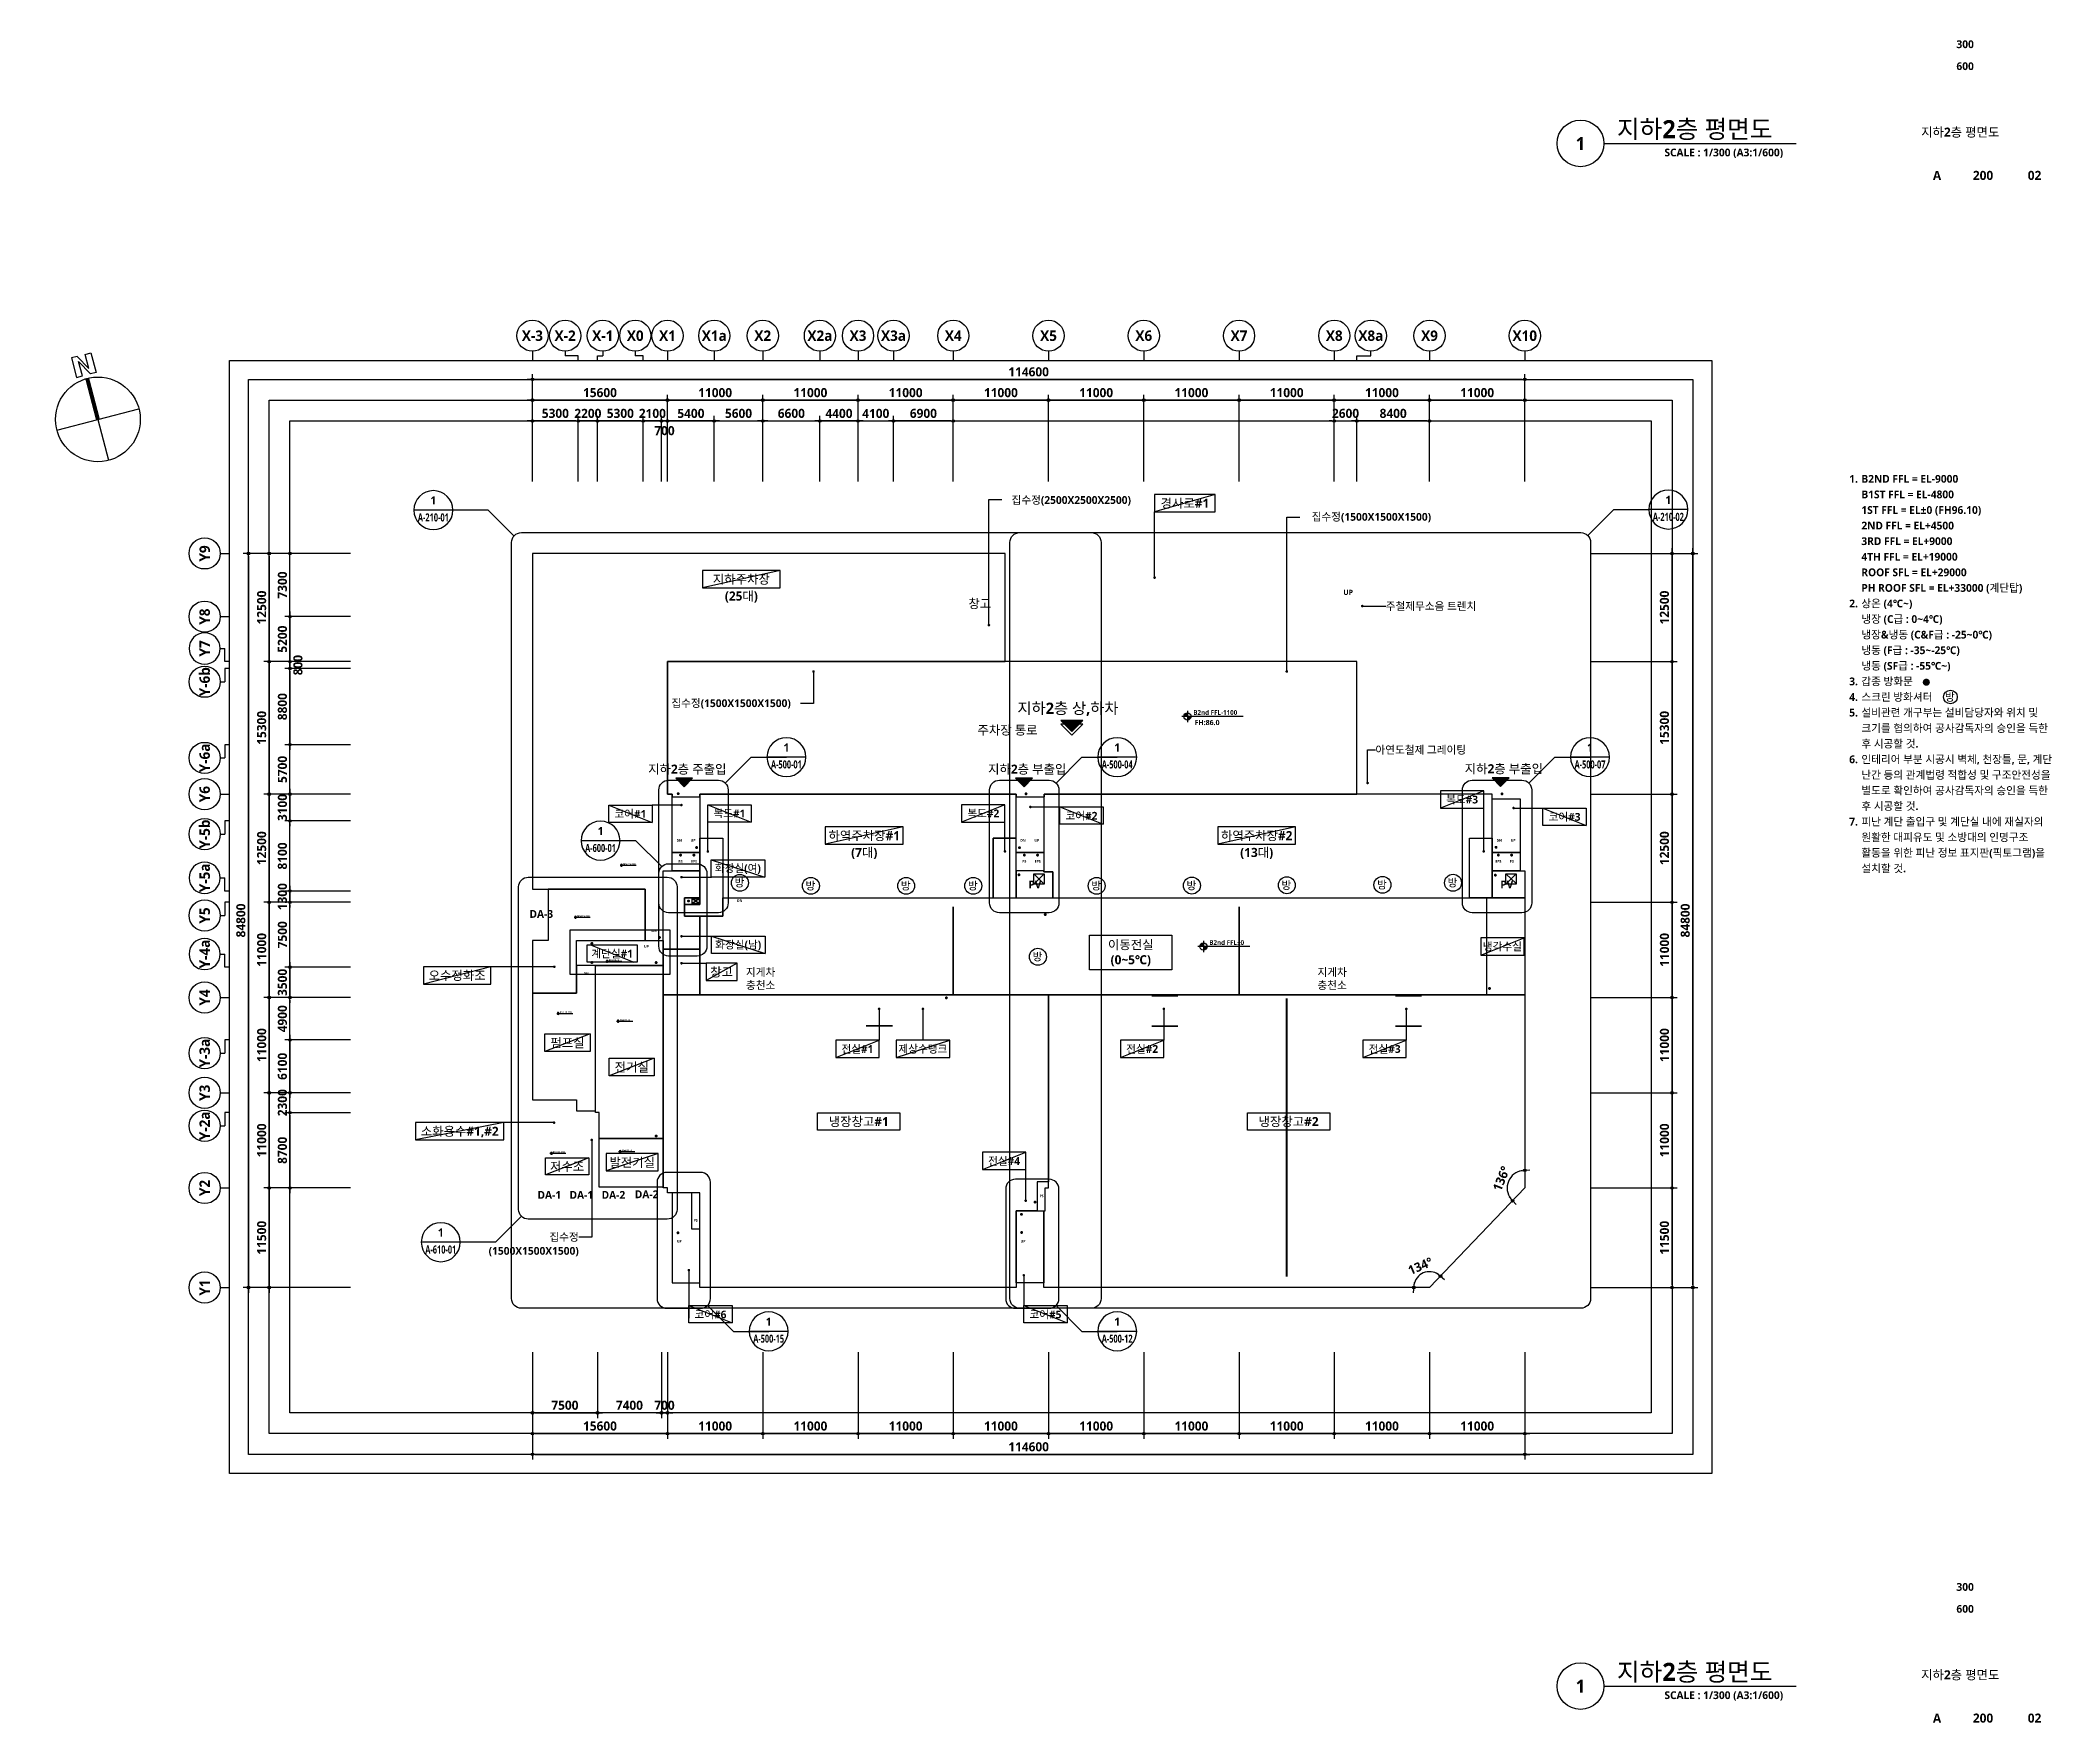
# Model space of a CAD drawing. Header units: millimetres. Extents: x 262941 to 188694772, y -170559 to 426415924.
# Drawn here: x 262941 to 495238, y -170559 to 23797 of the extents above; entities that cross this region are included whole.
import ezdxf
from ezdxf.enums import TextEntityAlignment as Align

# ---------------------------------------------------------------- set-up
doc = ezdxf.new("R2010")
doc.units = ezdxf.units.MM
doc.header["$LTSCALE"] = 400
doc.header["$MEASUREMENT"] = 0
doc.header["$PDSIZE"] = -10
doc.layers.get('0').update_dxf_attribs({"linetype": 'CONTINUOUS'})
doc.layers.get('Defpoints').update_dxf_attribs({"color": 153, "linetype": 'CONTINUOUS'})
for name, color, linetype in [('A-ANNO-ENT', 1, 'CONTINUOUS'), ('A-ANNO-GRA1', 7, 'CONTINUOUS'), ('A-ANNO-NOTE', 7, 'CONTINUOUS'), ('A-ANNO-PONT', 7, 'CONTINUOUS'), ('A-ANNO-SYMB', 7, 'CONTINUOUS'), ('A-ANNO-TEXT1', 7, 'CONTINUOUS'), ('A-ANNO-TEXT2', 3, 'CONTINUOUS'), ('A-ANNO-TITL', 7, 'CONTINUOUS'), ('A-FLOR-MARK-ARCH', 1, 'CONTINUOUS'), ('A-ST-AXIS-BUB', 7, 'CONTINUOUS'), ('A-ST-AXIS-DIM', 7, 'CONTINUOUS'), ('AA-MKXS', 3, 'CONTINUOUS'), ('AA-MKXX', 3, 'CONTINUOUS'), ('AA-XXXX-TXT1', 2, 'CONTINUOUS'), ('heb', 240, 'CONTINUOUS'), ('X-SEC-종$0$A-ST-AXIS-BUB', 7, 'CONTINUOUS')]:
    doc.layers.add(name, color=color, linetype=linetype)
for name, color, linetype, plot in [('CORE-LEVEL', 153, 'CONTINUOUS', False), ('Defpoint', 161, 'CONTINUOUS', False), ('G(그리드2)', 235, 'CONTINUOUS', False), ('면적', 210, 'CONTINUOUS', False)]:
    doc.layers.add(name, color=color, linetype=linetype, plot=plot)
doc.styles.add('2020음성 1차', font='')
doc.styles.add('SAMOO', font='romans.shx', dxfattribs={"bigfont": 'whgtxt.shx'})
doc.styles.add('SH_대대리576', font='')
doc.styles.add('SH_신사리_나눔', font='')
doc.styles.add('SH_진천_나눔', font='')
doc.styles.get('2020음성 1차').set_extended_font_data('NanumGothic', bold=True)
doc.styles.get('SH_대대리576').set_extended_font_data('NanumGothic', bold=True)
doc.styles.get('SH_신사리_나눔').set_extended_font_data('NanumGothic', bold=True)
doc.styles.get('SH_진천_나눔').set_extended_font_data('NanumGothic', bold=True)
doc.dimstyles.new('SHP 600', dxfattribs={"dimscale": 300, "dimtxt": 3.5, "dimasz": 1, "dimexe": 2, "dimexo": 2, "dimgap": 1, "dimtad": 1, "dimdec": 0, "dimzin": 0, "dimdsep": 46, "dimtxsty": 'SH_대대리576', "dimblk": 'DIMDOT', "dimcen": 0.09, "dimclrt": 3, "dimadec": 0, "dimazin": 1, "dimtfac": 1, "dimtdec": 0, "dimtix": 1, "dimtmove": 2, "dimatfit": 0, "dimldrblk": 'DIMDOT', "dimfxl": 1, "dimtolj": 1, "dimtzin": 0, "dimarcsym": 0})

msp = doc.modelspace()

# ---------------------------------------------------------------- texts
at = {"color": 1, "style": 'SH_대대리576'}
msp.add_text('FH:86.0', height=600, dxfattribs=at).set_placement((396253.2, -55015.1, 103000), align=Align.MIDDLE_LEFT)
at = {"layer": 'A-ANNO-TEXT1'}
for s, height, style, p in [('X-3', 1200, 'SH_대대리576', (319781.8, -10333.7, 103000)), ('X-2', 1200, 'SH_대대리576', (323558.9, -10333.7, 103000)), ('X-1', 1200, 'SH_대대리576', (327904.7, -10333.7, 103000)), ('X0', 1200, 'SH_대대리576', (331658.9, -10333.7, 103000)), ('X1', 1200, 'SH_대대리576', (335381.8, -10333.7, 103000)), ('X1a', 1200, 'SH_대대리576', (340781.8, -10333.7, 103000)), ('X2', 1200, 'SH_대대리576', (346381.8, -10333.7, 103000)), ('X2a', 1200, 'SH_대대리576', (352981.8, -10333.7, 103000)), ('X3', 1200, 'SH_대대리576', (357381.8, -10333.7, 103000)), ('X3a', 1200, 'SH_대대리576', (361481.8, -10333.7, 103000)), ('X4', 1200, 'SH_대대리576', (368381.8, -10333.7, 103000)), ('X5', 1200, 'SH_대대리576', (379381.8, -10333.7, 103000)), ('X6', 1200, 'SH_대대리576', (390381.8, -10333.7, 103000)), ('X7', 1200, 'SH_대대리576', (401381.8, -10333.7, 103000)), ('X8', 1200, 'SH_대대리576', (412381.8, -10333.7, 103000)), ('X8a', 1200, 'SH_대대리576', (416604.7, -10333.7, 103000)), ('X9', 1200, 'SH_대대리576', (423381.8, -10333.7, 103000)), ('X10', 1200, 'SH_대대리576', (434381.8, -10333.7, 103000)), ('DN', 300, 'SH_진천_나눔', (333831.8, -79083.7, 103000))]:
    msp.add_text(s, height=height, dxfattribs=dict(at, style=style)).set_placement(p, align=Align.MIDDLE_CENTER)
at = {"layer": 'A-ANNO-TEXT1', "style": 'SH_진천_나눔'}
for s, height, p in [('집수정(2500X2500X2500)', 900, (382005.5, -29347.4, 103000)), ('집수정(1500X1500X1500)', 900, (416665.1, -31289.4, 103000)), ('(25대)', 1050, (343907.7, -40455.5, 103000)), ('UP', 600, (413981.8, -39983.7, 103000)), ('집수정(1500X1500X1500)', 900, (342723.3, -52812.9, 103000)), ('지하2층 상,하차', 1300, (381623.4, -53402.7, 103000)), ('지하2층 주출입', 1050, (337665.5, -60387.6, 103000)), ('지하2층 부출입', 1050, (376919.8, -60387.6, 103000)), ('지하2층 부출입', 1050, (431962.1, -60345.9, 103000)), ('DN', 300, (336731.8, -68633.7, 103000)), ('UP', 300, (338331.8, -68633.7, 103000)), ('(7대)', 1050, (358100.9, -70072.8, 103000)), ('DN', 300, (376431.8, -68633.7, 103000)), ('UP', 300, (378031.8, -68633.7, 103000)), ('(13대)', 1050, (403419.3, -70072.8, 103000)), ('DN', 300, (431431.8, -68633.7, 103000)), ('UP', 300, (433031.8, -68633.7, 103000)), ('PS', 300, (336881.8, -71058.7, 103000)), ('EPS', 300, (338431.8, -71058.7, 103000)), ('PS', 300, (376581.8, -71058.7, 103000)), ('EPS', 300, (378131.8, -71058.7, 103000)), ('EPS', 300, (431331.8, -71058.7, 103000)), ('PS', 300, (432881.8, -71058.7, 103000)), ('PV', 900, (377806.8, -73721.2, 103000)), ('PV', 900, (432296.8, -73721.2, 103000)), ('DN', 300, (343719.9, -75583.7, 103000)), ('PS', 300, (378581.8, -109696.2, 103000)), ('PS', 300, (338631.8, -112513.7, 103000)), ('UP', 300, (336731.8, -114933.7, 103000)), ('UP', 300, (376431.8, -114933.7, 103000))]:
    msp.add_text(s, height=height, dxfattribs=at).set_placement(p, align=Align.MIDDLE)
at = {"layer": 'A-ANNO-TEXT1', "style": 'SH_대대리576'}
for s, p in [('Y9', (281931.8, -35483.7, 103000)), ('Y8', (281931.8, -42783.7, 103000)), ('Y7', (281931.8, -46460.8, 103000)), ('Y-6b', (281931.8, -50306.6, 103000)), ('Y-6a', (281931.8, -59106.6, 103000)), ('Y6', (281931.8, -63283.7, 103000)), ('Y-5b', (281931.8, -67906.6, 103000)), ('Y-5a', (281931.8, -72960.8, 103000)), ('Y5', (281931.8, -77306.6, 103000)), ('Y-4a', (281931.8, -81760.8, 103000)), ('Y4', (281931.8, -86783.7, 103000)), ('Y-3a', (281931.8, -93206.6, 103000)), ('Y3', (281931.8, -97783.7, 103000)), ('Y-2a', (281931.8, -101606.6, 103000)), ('Y2', (281931.8, -108783.7, 103000)), ('Y1', (281931.8, -120283.7, 103000))]:
    msp.add_text(s, height=1200, rotation=90, dxfattribs=at).set_placement(p, align=Align.MIDDLE_CENTER)
at = {"layer": 'A-ANNO-TEXT1', "style": 'SH_진천_나눔'}
for s, p in [('주철제무소음 트렌치', (418317.5, -41570.7, 103000)), ('아연도철제 그레이팅', (417132.5, -58177.3, 103000))]:
    msp.add_text(s, height=900, dxfattribs=at).set_placement(p, align=Align.MIDDLE_LEFT)
for s, height, p in [('방', 900, (343126.7, -73978.7, 103000)), ('방', 900, (351322, -74324.1, 103000)), ('방', 900, (362322, -74324.1, 103000)), ('방', 900, (370072, -74324.1, 103000)), ('방', 900, (384322, -74324.1, 103000)), ('방', 900, (395322, -74298.1, 103000)), ('방', 900, (406285.4, -74259.9, 103000)), ('방', 900, (417322, -74208.5, 103000)), ('방', 900, (425475.3, -73966.4, 103000)), ('UP', 300, (332670.6, -81035.4, 103000)), ('방', 900, (377539.4, -82512, 103000)), ('DN', 300, (325689.5, -84179, 103000))]:
    msp.add_text(s, height=height, dxfattribs=at).set_placement(p)
for s, p in [('(1500X1500X1500)', (325131.8, -116047.7, 103000)), ('집수정', (325131.8, -114447.7, 103000))]:
    msp.add_text(s, height=900, dxfattribs=at).set_placement(p, align=Align.MIDDLE_RIGHT)
at = {"layer": 'A-ANNO-TEXT2'}
for s, height, style, p in [('경사로#1', 1050, 'SH_진천_나눔', (395131.8, -29680.7, 103000)), ('지하주차장', 1050, 'SH_진천_나눔', (343907.7, -38455.5, 103000)), ('창고', 1050, 'SH_진천_나눔', (371449.4, -41261.8, 103000)), ('코어#1', 900, 'SH_대대리576', (331092.8, -65554.7, 103000)), ('복도#1', 900, 'SH_대대리576', (342536.1, -65508.5, 103000)), ('복도#2', 900, 'SH_대대리576', (371845.8, -65508.5, 103000)), ('복도#3', 900, 'SH_대대리576', (427139.1, -63906.3, 103000)), ('코어#2', 900, 'SH_대대리576', (383184.4, -65768.6, 103000)), ('코어#3', 900, 'SH_대대리576', (438977.9, -65897.6, 103000)), ('하역주차장#1', 1050, 'SH_진천_나눔', (358100.9, -68072.8, 103000)), ('하역주차장#2', 1050, 'SH_진천_나눔', (403419.3, -68072.8, 103000)), ('화장실(여)', 900, 'SH_대대리576', (343505.7, -71883.1, 103000)), ('계단실#1', 900, 'SH_대대리576', (328985.3, -81696.1, 103000)), ('화장실(남)', 900, 'SH_대대리576', (343542.9, -80712.3, 103000)), ('이동전실', 1050, 'SH_진천_나눔', (388880, -80671.2, 103000)), ('냉각수실', 900, 'SH_진천_나눔', (431794, -80874.6, 103000)), ('창고', 1050, 'SH_진천_나눔', (341627.8, -83825.6, 103000)), ('(0~5℃)', 1050, 'SH_진천_나눔', (388880, -82527.2, 103000)), ('펌프실', 1050, 'SH_대대리576', (323831.6, -91992.8, 103000)), ('전실#1', 900, 'SH_진천_나눔', (357314.9, -92698.9, 103000)), ('제상수탱크', 900, 'SH_진천_나눔', (364876.2, -92698.9, 103000)), ('전실#2', 900, 'SH_진천_나눔', (390194, -92698.9, 103000)), ('전실#3', 900, 'SH_진천_나눔', (418197.2, -92698.9, 103000)), ('전기실', 1050, 'SH_대대리576', (331252.6, -94814.9, 103000)), ('냉장창고#1', 1050, 'SH_진천_나눔', (357465.9, -101092.9, 103000)), ('냉장창고#2', 1050, 'SH_진천_나눔', (407098.8, -101092.9, 103000)), ('저수조', 1050, 'SH_대대리576', (323781.8, -106283.7, 103000)), ('발전기실', 1050, 'SH_진천_나눔', (331307.9, -105811, 103000)), ('전실#4', 900, 'SH_진천_나눔', (374245.1, -105644.1, 103000)), ('코어#6', 900, 'SH_대대리576', (340342.8, -123376.7, 103000)), ('코어#5', 900, 'SH_대대리576', (379026.5, -123376.7, 103000))]:
    msp.add_text(s, height=height, dxfattribs=dict(at, style=style)).set_placement(p, align=Align.MIDDLE)
at = {"layer": 'A-ANNO-TEXT2', "style": 'SH_대대리576'}
msp.add_text('주차장 통로', height=1050, dxfattribs=at).set_placement((371172.7, -56416.9, 103000))
at = {"layer": 'A-ANNO-TEXT2'}
for s, height, style, p in [('DA-3', 900, 'SH_대대리576', (320808.2, -77130, 103000)), ('오수정화조', 1050, 'SH_진천_나눔', (311087, -84233.7, 103000)), ('소화용수#1,#2', 1050, 'SH_진천_나눔', (311381.8, -102233.7, 103000)), ('DA-1', 900, 'SH_대대리576', (321731.8, -109583.7, 103000)), ('DA-1', 900, 'SH_대대리576', (325431.8, -109583.7, 103000)), ('DA-2', 900, 'SH_대대리576', (329131.8, -109583.7, 103000)), ('DA-2', 900, 'SH_대대리576', (332968.6, -109513.1, 103000))]:
    msp.add_text(s, height=height, dxfattribs=dict(at, style=style)).set_placement(p, align=Align.MIDDLE_CENTER)
at = {"layer": 'A-ANNO-TITL', "style": 'SH_대대리576'}
for s, height, p in [('300', 900, (485235.5, 23333.4)), ('600', 900, (485235.5, 20800.2)), ('지하2층 평면도', 1050, (484670.3, 13191.8)), ('A', 1050, (481987.6, 8181.3)), ('200', 1050, (487300.8, 8181.3)), ('02', 1050, (493247.3, 8181.3)), ('300', 900, (485235.5, -154866.6, 103000)), ('600', 900, (485235.5, -157399.8, 103000)), ('지하2층 평면도', 1050, (484670.3, -165008.2, 103000)), ('A', 1050, (481987.6, -170018.7, 103000)), ('200', 1050, (487300.8, -170018.7, 103000)), ('02', 1050, (493247.3, -170018.7, 103000))]:
    msp.add_text(s, height=height, dxfattribs=at).set_placement(p, align=Align.MIDDLE)
at = {"layer": 'Defpoint', "style": 'SH_대대리576'}
for s, p in [('지게차', (346134.6, -83831.6, 103000)), ('지게차', (412134.6, -83831.6, 103000)), ('충천소', (346134.6, -85331.6, 103000)), ('충천소', (412134.6, -85331.6, 103000))]:
    msp.add_text(s, height=900, dxfattribs=at).set_placement(p, align=Align.MIDDLE)

# ---------------------------------------------------------------- blocks, each defined once
blk = doc.blocks.new('G$CBA52A250')
at = {"layer": 'A-ST-AXIS-BUB'}
for p, q in [((1177, 0), (1177, 525)), ((1177, 525), (1800, 525)), ((1800, 1050), (1800, 525))]:
    blk.add_line(p, q, dxfattribs=at)
blk.add_circle((1800, 2850), 1800, dxfattribs=at)
blk = doc.blocks.new('DIMDOT')
at = {"color": 0}
blk.add_line((-2, 0), (2, 0), dxfattribs=at)
for radius in [0.5, 0.25]:
    blk.add_circle((0, 0), radius, dxfattribs=at)
blk = doc.blocks.new('*D237')
at = {"layer": 'A-ST-AXIS-DIM', "color": 0, "lineweight": -2, "transparency": 16777216}
for p, q in [((298782, -35484), (286382, -35484)), ((286982, -35784), (286982, -119984)), ((298782, -120284), (286382, -120284))]:
    blk.add_line(p, q, dxfattribs=at)
at = {"layer": 'Defpoints', "color": 0, "transparency": 16777216}
for p in [(299382, -35484), (286982, -120284), (299382, -120284)]:
    blk.add_point(p, dxfattribs=at)
at = {"layer": 'A-ST-AXIS-DIM', "color": 0, "lineweight": -2, "transparency": 16777216, "xscale": 300, "yscale": 300, "zscale": 300}
for p, rotation in [((286982, -35484), 90), ((286982, -120284), 270)]:
    blk.add_blockref('DIMDOT', p, dxfattribs=dict(at, rotation=rotation))
at = {"layer": 'A-ST-AXIS-DIM', "color": 3, "transparency": 16777216, "insert": (286111, -77884), "char_height": 1050, "attachment_point": 5, "rotation": 90, "style": 'SH_대대리576'}
blk.add_mtext('\\A1;84800', dxfattribs=at)
blk = doc.blocks.new('*D238')
at = {"layer": 'A-ST-AXIS-DIM', "color": 0, "lineweight": -2, "transparency": 16777216}
for p, q in [((298782, -108784), (288782, -108784)), ((289382, -109084), (289382, -119984)), ((298782, -120284), (288782, -120284))]:
    blk.add_line(p, q, dxfattribs=at)
at = {"layer": 'Defpoints', "color": 0, "transparency": 16777216}
for p in [(299382, -108784), (289382, -120284), (299382, -120284)]:
    blk.add_point(p, dxfattribs=at)
at = {"layer": 'A-ST-AXIS-DIM', "color": 0, "lineweight": -2, "transparency": 16777216, "xscale": 300, "yscale": 300, "zscale": 300}
for p, rotation in [((289382, -108784), 90), ((289382, -120284), 270)]:
    blk.add_blockref('DIMDOT', p, dxfattribs=dict(at, rotation=rotation))
at = {"layer": 'A-ST-AXIS-DIM', "color": 3, "transparency": 16777216, "insert": (288513, -114534), "char_height": 1050, "attachment_point": 5, "rotation": 90, "style": 'SH_대대리576'}
blk.add_mtext('\\A1;11500', dxfattribs=at)
blk = doc.blocks.new('*D239')
at = {"layer": 'A-ST-AXIS-DIM', "color": 0, "lineweight": -2, "transparency": 16777216}
for p, q in [((298782, -97784), (288782, -97784)), ((289382, -98084), (289382, -108484)), ((298782, -108784), (288782, -108784))]:
    blk.add_line(p, q, dxfattribs=at)
at = {"layer": 'Defpoints', "color": 0, "transparency": 16777216}
for p in [(299382, -97784), (289382, -108784), (299382, -108784)]:
    blk.add_point(p, dxfattribs=at)
at = {"layer": 'A-ST-AXIS-DIM', "color": 0, "lineweight": -2, "transparency": 16777216, "xscale": 300, "yscale": 300, "zscale": 300}
for p, rotation in [((289382, -97784), 90), ((289382, -108784), 270)]:
    blk.add_blockref('DIMDOT', p, dxfattribs=dict(at, rotation=rotation))
at = {"layer": 'A-ST-AXIS-DIM', "color": 3, "transparency": 16777216, "insert": (288515, -103284), "char_height": 1050, "attachment_point": 5, "rotation": 90, "style": 'SH_대대리576'}
blk.add_mtext('\\A1;11000', dxfattribs=at)
blk = doc.blocks.new('*D240')
at = {"layer": 'A-ST-AXIS-DIM', "color": 0, "lineweight": -2, "transparency": 16777216}
for p, q in [((298782, -86784), (288782, -86784)), ((289382, -87084), (289382, -97484)), ((298782, -97784), (288782, -97784))]:
    blk.add_line(p, q, dxfattribs=at)
at = {"layer": 'Defpoints', "color": 0, "transparency": 16777216}
for p in [(299382, -86784), (289382, -97784), (299382, -97784)]:
    blk.add_point(p, dxfattribs=at)
at = {"layer": 'A-ST-AXIS-DIM', "color": 0, "lineweight": -2, "transparency": 16777216, "xscale": 300, "yscale": 300, "zscale": 300}
for p, rotation in [((289382, -86784), 90), ((289382, -97784), 270)]:
    blk.add_blockref('DIMDOT', p, dxfattribs=dict(at, rotation=rotation))
at = {"layer": 'A-ST-AXIS-DIM', "color": 3, "transparency": 16777216, "insert": (288515, -92284), "char_height": 1050, "attachment_point": 5, "rotation": 90, "style": 'SH_대대리576'}
blk.add_mtext('\\A1;11000', dxfattribs=at)
blk = doc.blocks.new('*D241')
at = {"layer": 'A-ST-AXIS-DIM', "color": 0, "lineweight": -2, "transparency": 16777216}
for p, q in [((298782, -75784), (288782, -75784)), ((289382, -76084), (289382, -86484)), ((298782, -86784), (288782, -86784))]:
    blk.add_line(p, q, dxfattribs=at)
at = {"layer": 'Defpoints', "color": 0, "transparency": 16777216}
for p in [(299382, -75784), (289382, -86784), (299382, -86784)]:
    blk.add_point(p, dxfattribs=at)
at = {"layer": 'A-ST-AXIS-DIM', "color": 0, "lineweight": -2, "transparency": 16777216, "xscale": 300, "yscale": 300, "zscale": 300}
for p, rotation in [((289382, -75784), 90), ((289382, -86784), 270)]:
    blk.add_blockref('DIMDOT', p, dxfattribs=dict(at, rotation=rotation))
at = {"layer": 'A-ST-AXIS-DIM', "color": 3, "transparency": 16777216, "insert": (288515, -81284), "char_height": 1050, "attachment_point": 5, "rotation": 90, "style": 'SH_대대리576'}
blk.add_mtext('\\A1;11000', dxfattribs=at)
blk = doc.blocks.new('*D242')
at = {"layer": 'A-ST-AXIS-DIM', "color": 0, "lineweight": -2, "transparency": 16777216}
for p, q in [((298782, -63284), (288782, -63284)), ((289382, -63584), (289382, -75484)), ((298782, -75784), (288782, -75784))]:
    blk.add_line(p, q, dxfattribs=at)
at = {"layer": 'Defpoints', "color": 0, "transparency": 16777216}
for p in [(299382, -63284), (289382, -75784), (299382, -75784)]:
    blk.add_point(p, dxfattribs=at)
at = {"layer": 'A-ST-AXIS-DIM', "color": 0, "lineweight": -2, "transparency": 16777216, "xscale": 300, "yscale": 300, "zscale": 300}
for p, rotation in [((289382, -63284), 90), ((289382, -75784), 270)]:
    blk.add_blockref('DIMDOT', p, dxfattribs=dict(at, rotation=rotation))
at = {"layer": 'A-ST-AXIS-DIM', "color": 3, "transparency": 16777216, "insert": (288511, -69534), "char_height": 1050, "attachment_point": 5, "rotation": 90, "style": 'SH_대대리576'}
blk.add_mtext('\\A1;12500', dxfattribs=at)
blk = doc.blocks.new('*D243')
at = {"layer": 'A-ST-AXIS-DIM', "color": 0, "lineweight": -2, "transparency": 16777216}
for p, q in [((298782, -47984), (288782, -47984)), ((289382, -48284), (289382, -62984)), ((298782, -63284), (288782, -63284))]:
    blk.add_line(p, q, dxfattribs=at)
at = {"layer": 'Defpoints', "color": 0, "transparency": 16777216}
for p in [(299382, -47984), (289382, -63284), (299382, -63284)]:
    blk.add_point(p, dxfattribs=at)
at = {"layer": 'A-ST-AXIS-DIM', "color": 0, "lineweight": -2, "transparency": 16777216, "xscale": 300, "yscale": 300, "zscale": 300}
for p, rotation in [((289382, -47984), 90), ((289382, -63284), 270)]:
    blk.add_blockref('DIMDOT', p, dxfattribs=dict(at, rotation=rotation))
at = {"layer": 'A-ST-AXIS-DIM', "color": 3, "transparency": 16777216, "insert": (288511, -55634), "char_height": 1050, "attachment_point": 5, "rotation": 90, "style": 'SH_대대리576'}
blk.add_mtext('\\A1;15300', dxfattribs=at)
blk = doc.blocks.new('*D244')
at = {"layer": 'A-ST-AXIS-DIM', "color": 0, "lineweight": -2, "transparency": 16777216}
for p, q in [((298782, -35484), (288782, -35484)), ((289382, -35784), (289382, -47684)), ((298782, -47984), (288782, -47984))]:
    blk.add_line(p, q, dxfattribs=at)
at = {"layer": 'Defpoints', "color": 0, "transparency": 16777216}
for p in [(299382, -35484), (289382, -47984), (299382, -47984)]:
    blk.add_point(p, dxfattribs=at)
at = {"layer": 'A-ST-AXIS-DIM', "color": 0, "lineweight": -2, "transparency": 16777216, "xscale": 300, "yscale": 300, "zscale": 300}
for p, rotation in [((289382, -35484), 90), ((289382, -47984), 270)]:
    blk.add_blockref('DIMDOT', p, dxfattribs=dict(at, rotation=rotation))
at = {"layer": 'A-ST-AXIS-DIM', "color": 3, "transparency": 16777216, "insert": (288511, -41734), "char_height": 1050, "attachment_point": 5, "rotation": 90, "style": 'SH_대대리576'}
blk.add_mtext('\\A1;12500', dxfattribs=at)
blk = doc.blocks.new('*D245')
at = {"layer": 'A-ST-AXIS-DIM', "color": 0, "lineweight": -2, "transparency": 16777216}
for p, q in [((319782, -27184), (319782, -14784)), ((434082, -15384), (320082, -15384)), ((434382, -27184), (434382, -14784))]:
    blk.add_line(p, q, dxfattribs=at)
at = {"layer": 'Defpoints', "color": 0, "transparency": 16777216}
for p in [(319782, -15384), (319782, -27784), (434382, -27784)]:
    blk.add_point(p, dxfattribs=at)
at = {"layer": 'A-ST-AXIS-DIM', "color": 0, "lineweight": -2, "transparency": 16777216, "xscale": 300, "yscale": 300, "zscale": 300, "rotation": 180}
blk.add_blockref('DIMDOT', (319782, -15384), dxfattribs=at)
at = {"layer": 'A-ST-AXIS-DIM', "color": 0, "lineweight": -2, "transparency": 16777216, "xscale": 300, "yscale": 300, "zscale": 300}
blk.add_blockref('DIMDOT', (434382, -15384), dxfattribs=at)
at = {"layer": 'A-ST-AXIS-DIM', "color": 3, "transparency": 16777216, "insert": (377082, -14513), "char_height": 1050, "attachment_point": 5, "style": 'SH_대대리576'}
blk.add_mtext('\\A1;114600', dxfattribs=at)
blk = doc.blocks.new('*D246')
at = {"layer": 'A-ST-AXIS-DIM', "color": 0, "lineweight": -2, "transparency": 16777216}
for p, q in [((335382, -27184), (335382, -17184)), ((346082, -17784), (335682, -17784)), ((346382, -27184), (346382, -17184))]:
    blk.add_line(p, q, dxfattribs=at)
at = {"layer": 'Defpoints', "color": 0, "transparency": 16777216}
for p in [(335382, -17784), (335382, -27784), (346382, -27784)]:
    blk.add_point(p, dxfattribs=at)
at = {"layer": 'A-ST-AXIS-DIM', "color": 0, "lineweight": -2, "transparency": 16777216, "xscale": 300, "yscale": 300, "zscale": 300, "rotation": 180}
blk.add_blockref('DIMDOT', (335382, -17784), dxfattribs=at)
at = {"layer": 'A-ST-AXIS-DIM', "color": 0, "lineweight": -2, "transparency": 16777216, "xscale": 300, "yscale": 300, "zscale": 300}
blk.add_blockref('DIMDOT', (346382, -17784), dxfattribs=at)
at = {"layer": 'A-ST-AXIS-DIM', "color": 3, "transparency": 16777216, "insert": (340882, -16917), "char_height": 1050, "attachment_point": 5, "style": 'SH_대대리576'}
blk.add_mtext('\\A1;11000', dxfattribs=at)
blk = doc.blocks.new('*D247')
at = {"layer": 'A-ST-AXIS-DIM', "color": 0, "lineweight": -2, "transparency": 16777216}
for p, q in [((346382, -27184), (346382, -17184)), ((357082, -17784), (346682, -17784)), ((357382, -27184), (357382, -17184))]:
    blk.add_line(p, q, dxfattribs=at)
at = {"layer": 'Defpoints', "color": 0, "transparency": 16777216}
for p in [(346382, -17784), (346382, -27784), (357382, -27784)]:
    blk.add_point(p, dxfattribs=at)
at = {"layer": 'A-ST-AXIS-DIM', "color": 0, "lineweight": -2, "transparency": 16777216, "xscale": 300, "yscale": 300, "zscale": 300, "rotation": 180}
blk.add_blockref('DIMDOT', (346382, -17784), dxfattribs=at)
at = {"layer": 'A-ST-AXIS-DIM', "color": 0, "lineweight": -2, "transparency": 16777216, "xscale": 300, "yscale": 300, "zscale": 300}
blk.add_blockref('DIMDOT', (357382, -17784), dxfattribs=at)
at = {"layer": 'A-ST-AXIS-DIM', "color": 3, "transparency": 16777216, "insert": (351882, -16917), "char_height": 1050, "attachment_point": 5, "style": 'SH_대대리576'}
blk.add_mtext('\\A1;11000', dxfattribs=at)
blk = doc.blocks.new('*D248')
at = {"layer": 'A-ST-AXIS-DIM', "color": 0, "lineweight": -2, "transparency": 16777216}
for p, q in [((357382, -27184), (357382, -17184)), ((368082, -17784), (357682, -17784)), ((368382, -27184), (368382, -17184))]:
    blk.add_line(p, q, dxfattribs=at)
at = {"layer": 'Defpoints', "color": 0, "transparency": 16777216}
for p in [(357382, -17784), (357382, -27784), (368382, -27784)]:
    blk.add_point(p, dxfattribs=at)
at = {"layer": 'A-ST-AXIS-DIM', "color": 0, "lineweight": -2, "transparency": 16777216, "xscale": 300, "yscale": 300, "zscale": 300, "rotation": 180}
blk.add_blockref('DIMDOT', (357382, -17784), dxfattribs=at)
at = {"layer": 'A-ST-AXIS-DIM', "color": 0, "lineweight": -2, "transparency": 16777216, "xscale": 300, "yscale": 300, "zscale": 300}
blk.add_blockref('DIMDOT', (368382, -17784), dxfattribs=at)
at = {"layer": 'A-ST-AXIS-DIM', "color": 3, "transparency": 16777216, "insert": (362882, -16917), "char_height": 1050, "attachment_point": 5, "style": 'SH_대대리576'}
blk.add_mtext('\\A1;11000', dxfattribs=at)
blk = doc.blocks.new('*D249')
at = {"layer": 'A-ST-AXIS-DIM', "color": 0, "lineweight": -2, "transparency": 16777216}
for p, q in [((368382, -27184), (368382, -17184)), ((379082, -17784), (368682, -17784)), ((379382, -27184), (379382, -17184))]:
    blk.add_line(p, q, dxfattribs=at)
at = {"layer": 'Defpoints', "color": 0, "transparency": 16777216}
for p in [(368382, -17784), (368382, -27784), (379382, -27784)]:
    blk.add_point(p, dxfattribs=at)
at = {"layer": 'A-ST-AXIS-DIM', "color": 0, "lineweight": -2, "transparency": 16777216, "xscale": 300, "yscale": 300, "zscale": 300, "rotation": 180}
blk.add_blockref('DIMDOT', (368382, -17784), dxfattribs=at)
at = {"layer": 'A-ST-AXIS-DIM', "color": 0, "lineweight": -2, "transparency": 16777216, "xscale": 300, "yscale": 300, "zscale": 300}
blk.add_blockref('DIMDOT', (379382, -17784), dxfattribs=at)
at = {"layer": 'A-ST-AXIS-DIM', "color": 3, "transparency": 16777216, "insert": (373882, -16917), "char_height": 1050, "attachment_point": 5, "style": 'SH_대대리576'}
blk.add_mtext('\\A1;11000', dxfattribs=at)
blk = doc.blocks.new('*D250')
at = {"layer": 'A-ST-AXIS-DIM', "color": 0, "lineweight": -2, "transparency": 16777216}
for p, q in [((379382, -27184), (379382, -17184)), ((390082, -17784), (379682, -17784)), ((390382, -27184), (390382, -17184))]:
    blk.add_line(p, q, dxfattribs=at)
at = {"layer": 'Defpoints', "color": 0, "transparency": 16777216}
for p in [(379382, -17784), (379382, -27784), (390382, -27784)]:
    blk.add_point(p, dxfattribs=at)
at = {"layer": 'A-ST-AXIS-DIM', "color": 0, "lineweight": -2, "transparency": 16777216, "xscale": 300, "yscale": 300, "zscale": 300, "rotation": 180}
blk.add_blockref('DIMDOT', (379382, -17784), dxfattribs=at)
at = {"layer": 'A-ST-AXIS-DIM', "color": 0, "lineweight": -2, "transparency": 16777216, "xscale": 300, "yscale": 300, "zscale": 300}
blk.add_blockref('DIMDOT', (390382, -17784), dxfattribs=at)
at = {"layer": 'A-ST-AXIS-DIM', "color": 3, "transparency": 16777216, "insert": (384882, -16917), "char_height": 1050, "attachment_point": 5, "style": 'SH_대대리576'}
blk.add_mtext('\\A1;11000', dxfattribs=at)
blk = doc.blocks.new('*D251')
at = {"layer": 'A-ST-AXIS-DIM', "color": 0, "lineweight": -2, "transparency": 16777216}
for p, q in [((390382, -27184), (390382, -17184)), ((401082, -17784), (390682, -17784)), ((401382, -27184), (401382, -17184))]:
    blk.add_line(p, q, dxfattribs=at)
at = {"layer": 'Defpoints', "color": 0, "transparency": 16777216}
for p in [(390382, -17784), (390382, -27784), (401382, -27784)]:
    blk.add_point(p, dxfattribs=at)
at = {"layer": 'A-ST-AXIS-DIM', "color": 0, "lineweight": -2, "transparency": 16777216, "xscale": 300, "yscale": 300, "zscale": 300, "rotation": 180}
blk.add_blockref('DIMDOT', (390382, -17784), dxfattribs=at)
at = {"layer": 'A-ST-AXIS-DIM', "color": 0, "lineweight": -2, "transparency": 16777216, "xscale": 300, "yscale": 300, "zscale": 300}
blk.add_blockref('DIMDOT', (401382, -17784), dxfattribs=at)
at = {"layer": 'A-ST-AXIS-DIM', "color": 3, "transparency": 16777216, "insert": (395882, -16917), "char_height": 1050, "attachment_point": 5, "style": 'SH_대대리576'}
blk.add_mtext('\\A1;11000', dxfattribs=at)
blk = doc.blocks.new('*D252')
at = {"layer": 'A-ST-AXIS-DIM', "color": 0, "lineweight": -2, "transparency": 16777216}
for p, q in [((401382, -27184), (401382, -17184)), ((412082, -17784), (401682, -17784)), ((412382, -27184), (412382, -17184))]:
    blk.add_line(p, q, dxfattribs=at)
at = {"layer": 'Defpoints', "color": 0, "transparency": 16777216}
for p in [(401382, -17784), (401382, -27784), (412382, -27784)]:
    blk.add_point(p, dxfattribs=at)
at = {"layer": 'A-ST-AXIS-DIM', "color": 0, "lineweight": -2, "transparency": 16777216, "xscale": 300, "yscale": 300, "zscale": 300, "rotation": 180}
blk.add_blockref('DIMDOT', (401382, -17784), dxfattribs=at)
at = {"layer": 'A-ST-AXIS-DIM', "color": 0, "lineweight": -2, "transparency": 16777216, "xscale": 300, "yscale": 300, "zscale": 300}
blk.add_blockref('DIMDOT', (412382, -17784), dxfattribs=at)
at = {"layer": 'A-ST-AXIS-DIM', "color": 3, "transparency": 16777216, "insert": (406882, -16917), "char_height": 1050, "attachment_point": 5, "style": 'SH_대대리576'}
blk.add_mtext('\\A1;11000', dxfattribs=at)
blk = doc.blocks.new('*D253')
at = {"layer": 'A-ST-AXIS-DIM', "color": 0, "lineweight": -2, "transparency": 16777216}
for p, q in [((412382, -27184), (412382, -17184)), ((423082, -17784), (412682, -17784)), ((423382, -27184), (423382, -17184))]:
    blk.add_line(p, q, dxfattribs=at)
at = {"layer": 'Defpoints', "color": 0, "transparency": 16777216}
for p in [(412382, -17784), (412382, -27784), (423382, -27784)]:
    blk.add_point(p, dxfattribs=at)
at = {"layer": 'A-ST-AXIS-DIM', "color": 0, "lineweight": -2, "transparency": 16777216, "xscale": 300, "yscale": 300, "zscale": 300, "rotation": 180}
blk.add_blockref('DIMDOT', (412382, -17784), dxfattribs=at)
at = {"layer": 'A-ST-AXIS-DIM', "color": 0, "lineweight": -2, "transparency": 16777216, "xscale": 300, "yscale": 300, "zscale": 300}
blk.add_blockref('DIMDOT', (423382, -17784), dxfattribs=at)
at = {"layer": 'A-ST-AXIS-DIM', "color": 3, "transparency": 16777216, "insert": (417882, -16917), "char_height": 1050, "attachment_point": 5, "style": 'SH_대대리576'}
blk.add_mtext('\\A1;11000', dxfattribs=at)
blk = doc.blocks.new('*D254')
at = {"layer": 'A-ST-AXIS-DIM', "color": 0, "lineweight": -2, "transparency": 16777216}
for p, q in [((423382, -27184), (423382, -17184)), ((434082, -17784), (423682, -17784)), ((434382, -27184), (434382, -17184))]:
    blk.add_line(p, q, dxfattribs=at)
at = {"layer": 'Defpoints', "color": 0, "transparency": 16777216}
for p in [(423382, -17784), (423382, -27784), (434382, -27784)]:
    blk.add_point(p, dxfattribs=at)
at = {"layer": 'A-ST-AXIS-DIM', "color": 0, "lineweight": -2, "transparency": 16777216, "xscale": 300, "yscale": 300, "zscale": 300, "rotation": 180}
blk.add_blockref('DIMDOT', (423382, -17784), dxfattribs=at)
at = {"layer": 'A-ST-AXIS-DIM', "color": 0, "lineweight": -2, "transparency": 16777216, "xscale": 300, "yscale": 300, "zscale": 300}
blk.add_blockref('DIMDOT', (434382, -17784), dxfattribs=at)
at = {"layer": 'A-ST-AXIS-DIM', "color": 3, "transparency": 16777216, "insert": (428882, -16917), "char_height": 1050, "attachment_point": 5, "style": 'SH_대대리576'}
blk.add_mtext('\\A1;11000', dxfattribs=at)
blk = doc.blocks.new('*D255')
at = {"layer": 'A-ST-AXIS-DIM', "color": 0, "lineweight": -2, "transparency": 16777216}
for p, q in [((319782, -27184), (319782, -17184)), ((335082, -17784), (320082, -17784)), ((335382, -27184), (335382, -17184))]:
    blk.add_line(p, q, dxfattribs=at)
at = {"layer": 'Defpoints', "color": 0, "transparency": 16777216}
for p in [(319782, -17784), (319782, -27784), (335382, -27784)]:
    blk.add_point(p, dxfattribs=at)
at = {"layer": 'A-ST-AXIS-DIM', "color": 0, "lineweight": -2, "transparency": 16777216, "xscale": 300, "yscale": 300, "zscale": 300, "rotation": 180}
blk.add_blockref('DIMDOT', (319782, -17784), dxfattribs=at)
at = {"layer": 'A-ST-AXIS-DIM', "color": 0, "lineweight": -2, "transparency": 16777216, "xscale": 300, "yscale": 300, "zscale": 300}
blk.add_blockref('DIMDOT', (335382, -17784), dxfattribs=at)
at = {"layer": 'A-ST-AXIS-DIM', "color": 3, "transparency": 16777216, "insert": (327582, -16913), "char_height": 1050, "attachment_point": 5, "style": 'SH_대대리576'}
blk.add_mtext('\\A1;15600', dxfattribs=at)
blk = doc.blocks.new('A-ST-AXIS-BUB-1')
at = {"layer": 'A-ST-AXIS-BUB'}
blk.add_line((0, 350), (0, 0), dxfattribs=at)
blk.add_circle((0, 950), 600, dxfattribs=at)
blk = doc.blocks.new('*D256')
at = {"layer": 'A-ST-AXIS-DIM', "color": 0, "lineweight": -2, "transparency": 16777216}
for p, q in [((441982, -35484), (451982, -35484)), ((451382, -47684), (451382, -35784)), ((441982, -47984), (451982, -47984))]:
    blk.add_line(p, q, dxfattribs=at)
at = {"layer": 'Defpoints', "color": 0, "transparency": 16777216}
for p in [(441382, -35484), (451382, -35484), (441382, -47984)]:
    blk.add_point(p, dxfattribs=at)
at = {"layer": 'A-ST-AXIS-DIM', "color": 0, "lineweight": -2, "transparency": 16777216, "xscale": 300, "yscale": 300, "zscale": 300}
for p, rotation in [((451382, -35484), 90), ((451382, -47984), 270)]:
    blk.add_blockref('DIMDOT', p, dxfattribs=dict(at, rotation=rotation))
at = {"layer": 'A-ST-AXIS-DIM', "color": 3, "transparency": 16777216, "insert": (450511, -41734), "char_height": 1050, "attachment_point": 5, "rotation": 90, "style": 'SH_대대리576'}
blk.add_mtext('\\A1;12500', dxfattribs=at)
blk = doc.blocks.new('*D257')
at = {"layer": 'A-ST-AXIS-DIM', "color": 0, "lineweight": -2, "transparency": 16777216}
for p, q in [((441982, -47984), (451982, -47984)), ((451382, -62984), (451382, -48284)), ((441982, -63284), (451982, -63284))]:
    blk.add_line(p, q, dxfattribs=at)
at = {"layer": 'Defpoints', "color": 0, "transparency": 16777216}
for p in [(441382, -47984), (451382, -47984), (441382, -63284)]:
    blk.add_point(p, dxfattribs=at)
at = {"layer": 'A-ST-AXIS-DIM', "color": 0, "lineweight": -2, "transparency": 16777216, "xscale": 300, "yscale": 300, "zscale": 300}
for p, rotation in [((451382, -47984), 90), ((451382, -63284), 270)]:
    blk.add_blockref('DIMDOT', p, dxfattribs=dict(at, rotation=rotation))
at = {"layer": 'A-ST-AXIS-DIM', "color": 3, "transparency": 16777216, "insert": (450511, -55634), "char_height": 1050, "attachment_point": 5, "rotation": 90, "style": 'SH_대대리576'}
blk.add_mtext('\\A1;15300', dxfattribs=at)
blk = doc.blocks.new('*D258')
at = {"layer": 'A-ST-AXIS-DIM', "color": 0, "lineweight": -2, "transparency": 16777216}
for p, q in [((441982, -63284), (451982, -63284)), ((451382, -75484), (451382, -63584)), ((441982, -75784), (451982, -75784))]:
    blk.add_line(p, q, dxfattribs=at)
at = {"layer": 'Defpoints', "color": 0, "transparency": 16777216}
for p in [(441382, -63284), (451382, -63284), (441382, -75784)]:
    blk.add_point(p, dxfattribs=at)
at = {"layer": 'A-ST-AXIS-DIM', "color": 0, "lineweight": -2, "transparency": 16777216, "xscale": 300, "yscale": 300, "zscale": 300}
for p, rotation in [((451382, -63284), 90), ((451382, -75784), 270)]:
    blk.add_blockref('DIMDOT', p, dxfattribs=dict(at, rotation=rotation))
at = {"layer": 'A-ST-AXIS-DIM', "color": 3, "transparency": 16777216, "insert": (450511, -69534), "char_height": 1050, "attachment_point": 5, "rotation": 90, "style": 'SH_대대리576'}
blk.add_mtext('\\A1;12500', dxfattribs=at)
blk = doc.blocks.new('*D259')
at = {"layer": 'A-ST-AXIS-DIM', "color": 0, "lineweight": -2, "transparency": 16777216}
for p, q in [((441982, -75784), (451982, -75784)), ((451382, -86484), (451382, -76084)), ((441982, -86784), (451982, -86784))]:
    blk.add_line(p, q, dxfattribs=at)
at = {"layer": 'Defpoints', "color": 0, "transparency": 16777216}
for p in [(441382, -75784), (451382, -75784), (441382, -86784)]:
    blk.add_point(p, dxfattribs=at)
at = {"layer": 'A-ST-AXIS-DIM', "color": 0, "lineweight": -2, "transparency": 16777216, "xscale": 300, "yscale": 300, "zscale": 300}
for p, rotation in [((451382, -75784), 90), ((451382, -86784), 270)]:
    blk.add_blockref('DIMDOT', p, dxfattribs=dict(at, rotation=rotation))
at = {"layer": 'A-ST-AXIS-DIM', "color": 3, "transparency": 16777216, "insert": (450515, -81284), "char_height": 1050, "attachment_point": 5, "rotation": 90, "style": 'SH_대대리576'}
blk.add_mtext('\\A1;11000', dxfattribs=at)
blk = doc.blocks.new('*D260')
at = {"layer": 'A-ST-AXIS-DIM', "color": 0, "lineweight": -2, "transparency": 16777216}
for p, q in [((441982, -86784), (451982, -86784)), ((451382, -97484), (451382, -87084)), ((441982, -97784), (451982, -97784))]:
    blk.add_line(p, q, dxfattribs=at)
at = {"layer": 'Defpoints', "color": 0, "transparency": 16777216}
for p in [(441382, -86784), (451382, -86784), (441382, -97784)]:
    blk.add_point(p, dxfattribs=at)
at = {"layer": 'A-ST-AXIS-DIM', "color": 0, "lineweight": -2, "transparency": 16777216, "xscale": 300, "yscale": 300, "zscale": 300}
for p, rotation in [((451382, -86784), 90), ((451382, -97784), 270)]:
    blk.add_blockref('DIMDOT', p, dxfattribs=dict(at, rotation=rotation))
at = {"layer": 'A-ST-AXIS-DIM', "color": 3, "transparency": 16777216, "insert": (450515, -92284), "char_height": 1050, "attachment_point": 5, "rotation": 90, "style": 'SH_대대리576'}
blk.add_mtext('\\A1;11000', dxfattribs=at)
blk = doc.blocks.new('*D261')
at = {"layer": 'A-ST-AXIS-DIM', "color": 0, "lineweight": -2, "transparency": 16777216}
for p, q in [((441982, -97784), (451982, -97784)), ((451382, -108484), (451382, -98084)), ((441982, -108784), (451982, -108784))]:
    blk.add_line(p, q, dxfattribs=at)
at = {"layer": 'Defpoints', "color": 0, "transparency": 16777216}
for p in [(441382, -97784), (451382, -97784), (441382, -108784)]:
    blk.add_point(p, dxfattribs=at)
at = {"layer": 'A-ST-AXIS-DIM', "color": 0, "lineweight": -2, "transparency": 16777216, "xscale": 300, "yscale": 300, "zscale": 300}
for p, rotation in [((451382, -97784), 90), ((451382, -108784), 270)]:
    blk.add_blockref('DIMDOT', p, dxfattribs=dict(at, rotation=rotation))
at = {"layer": 'A-ST-AXIS-DIM', "color": 3, "transparency": 16777216, "insert": (450515, -103284), "char_height": 1050, "attachment_point": 5, "rotation": 90, "style": 'SH_대대리576'}
blk.add_mtext('\\A1;11000', dxfattribs=at)
blk = doc.blocks.new('*D262')
at = {"layer": 'A-ST-AXIS-DIM', "color": 0, "lineweight": -2, "transparency": 16777216}
for p, q in [((441982, -108784), (451982, -108784)), ((451382, -119984), (451382, -109084)), ((441982, -120284), (451982, -120284))]:
    blk.add_line(p, q, dxfattribs=at)
at = {"layer": 'Defpoints', "color": 0, "transparency": 16777216}
for p in [(441382, -108784), (451382, -108784), (441382, -120284)]:
    blk.add_point(p, dxfattribs=at)
at = {"layer": 'A-ST-AXIS-DIM', "color": 0, "lineweight": -2, "transparency": 16777216, "xscale": 300, "yscale": 300, "zscale": 300}
for p, rotation in [((451382, -108784), 90), ((451382, -120284), 270)]:
    blk.add_blockref('DIMDOT', p, dxfattribs=dict(at, rotation=rotation))
at = {"layer": 'A-ST-AXIS-DIM', "color": 3, "transparency": 16777216, "insert": (450513, -114534), "char_height": 1050, "attachment_point": 5, "rotation": 90, "style": 'SH_대대리576'}
blk.add_mtext('\\A1;11500', dxfattribs=at)
blk = doc.blocks.new('*D263')
at = {"layer": 'A-ST-AXIS-DIM', "color": 0, "lineweight": -2, "transparency": 16777216}
for p, q in [((441982, -35484), (454382, -35484)), ((453782, -119984), (453782, -35784)), ((441982, -120284), (454382, -120284))]:
    blk.add_line(p, q, dxfattribs=at)
at = {"layer": 'Defpoints', "color": 0, "transparency": 16777216}
for p in [(441382, -35484), (453782, -35484), (441382, -120284)]:
    blk.add_point(p, dxfattribs=at)
at = {"layer": 'A-ST-AXIS-DIM', "color": 0, "lineweight": -2, "transparency": 16777216, "xscale": 300, "yscale": 300, "zscale": 300}
for p, rotation in [((453782, -35484), 90), ((453782, -120284), 270)]:
    blk.add_blockref('DIMDOT', p, dxfattribs=dict(at, rotation=rotation))
at = {"layer": 'A-ST-AXIS-DIM', "color": 3, "transparency": 16777216, "insert": (452911, -77884), "char_height": 1050, "attachment_point": 5, "rotation": 90, "style": 'SH_대대리576'}
blk.add_mtext('\\A1;84800', dxfattribs=at)
blk = doc.blocks.new('*D264')
at = {"layer": 'A-ST-AXIS-DIM', "color": 0, "lineweight": -2, "transparency": 16777216}
for p, q in [((319782, -127755), (319782, -137755)), ((335382, -127755), (335382, -137755)), ((320082, -137155), (335082, -137155))]:
    blk.add_line(p, q, dxfattribs=at)
at = {"layer": 'Defpoints', "color": 0, "transparency": 16777216}
for p in [(319782, -127155), (335382, -127155), (335382, -137155)]:
    blk.add_point(p, dxfattribs=at)
at = {"layer": 'A-ST-AXIS-DIM', "color": 0, "lineweight": -2, "transparency": 16777216, "xscale": 300, "yscale": 300, "zscale": 300, "rotation": 180}
blk.add_blockref('DIMDOT', (319782, -137155), dxfattribs=at)
at = {"layer": 'A-ST-AXIS-DIM', "color": 0, "lineweight": -2, "transparency": 16777216, "xscale": 300, "yscale": 300, "zscale": 300}
blk.add_blockref('DIMDOT', (335382, -137155), dxfattribs=at)
at = {"layer": 'A-ST-AXIS-DIM', "color": 3, "transparency": 16777216, "insert": (327582, -136285), "char_height": 1050, "attachment_point": 5, "style": 'SH_대대리576'}
blk.add_mtext('\\A1;15600', dxfattribs=at)
blk = doc.blocks.new('*D265')
at = {"layer": 'A-ST-AXIS-DIM', "color": 0, "lineweight": -2, "transparency": 16777216}
for p, q in [((335382, -127755), (335382, -137755)), ((346382, -127755), (346382, -137755)), ((335682, -137155), (346082, -137155))]:
    blk.add_line(p, q, dxfattribs=at)
at = {"layer": 'Defpoints', "color": 0, "transparency": 16777216}
for p in [(335382, -127155), (346382, -127155), (346382, -137155)]:
    blk.add_point(p, dxfattribs=at)
at = {"layer": 'A-ST-AXIS-DIM', "color": 0, "lineweight": -2, "transparency": 16777216, "xscale": 300, "yscale": 300, "zscale": 300, "rotation": 180}
blk.add_blockref('DIMDOT', (335382, -137155), dxfattribs=at)
at = {"layer": 'A-ST-AXIS-DIM', "color": 0, "lineweight": -2, "transparency": 16777216, "xscale": 300, "yscale": 300, "zscale": 300}
blk.add_blockref('DIMDOT', (346382, -137155), dxfattribs=at)
at = {"layer": 'A-ST-AXIS-DIM', "color": 3, "transparency": 16777216, "insert": (340882, -136288), "char_height": 1050, "attachment_point": 5, "style": 'SH_대대리576'}
blk.add_mtext('\\A1;11000', dxfattribs=at)
blk = doc.blocks.new('*D266')
at = {"layer": 'A-ST-AXIS-DIM', "color": 0, "lineweight": -2, "transparency": 16777216}
for p, q in [((346382, -127755), (346382, -137755)), ((357382, -127755), (357382, -137755)), ((346682, -137155), (357082, -137155))]:
    blk.add_line(p, q, dxfattribs=at)
at = {"layer": 'Defpoints', "color": 0, "transparency": 16777216}
for p in [(346382, -127155), (357382, -127155), (357382, -137155)]:
    blk.add_point(p, dxfattribs=at)
at = {"layer": 'A-ST-AXIS-DIM', "color": 0, "lineweight": -2, "transparency": 16777216, "xscale": 300, "yscale": 300, "zscale": 300, "rotation": 180}
blk.add_blockref('DIMDOT', (346382, -137155), dxfattribs=at)
at = {"layer": 'A-ST-AXIS-DIM', "color": 0, "lineweight": -2, "transparency": 16777216, "xscale": 300, "yscale": 300, "zscale": 300}
blk.add_blockref('DIMDOT', (357382, -137155), dxfattribs=at)
at = {"layer": 'A-ST-AXIS-DIM', "color": 3, "transparency": 16777216, "insert": (351882, -136288), "char_height": 1050, "attachment_point": 5, "style": 'SH_대대리576'}
blk.add_mtext('\\A1;11000', dxfattribs=at)
blk = doc.blocks.new('*D267')
at = {"layer": 'A-ST-AXIS-DIM', "color": 0, "lineweight": -2, "transparency": 16777216}
for p, q in [((357382, -127755), (357382, -137755)), ((368382, -127755), (368382, -137755)), ((357682, -137155), (368082, -137155))]:
    blk.add_line(p, q, dxfattribs=at)
at = {"layer": 'Defpoints', "color": 0, "transparency": 16777216}
for p in [(357382, -127155), (368382, -127155), (368382, -137155)]:
    blk.add_point(p, dxfattribs=at)
at = {"layer": 'A-ST-AXIS-DIM', "color": 0, "lineweight": -2, "transparency": 16777216, "xscale": 300, "yscale": 300, "zscale": 300, "rotation": 180}
blk.add_blockref('DIMDOT', (357382, -137155), dxfattribs=at)
at = {"layer": 'A-ST-AXIS-DIM', "color": 0, "lineweight": -2, "transparency": 16777216, "xscale": 300, "yscale": 300, "zscale": 300}
blk.add_blockref('DIMDOT', (368382, -137155), dxfattribs=at)
at = {"layer": 'A-ST-AXIS-DIM', "color": 3, "transparency": 16777216, "insert": (362882, -136288), "char_height": 1050, "attachment_point": 5, "style": 'SH_대대리576'}
blk.add_mtext('\\A1;11000', dxfattribs=at)
blk = doc.blocks.new('*D268')
at = {"layer": 'A-ST-AXIS-DIM', "color": 0, "lineweight": -2, "transparency": 16777216}
for p, q in [((368382, -127755), (368382, -137755)), ((379382, -127755), (379382, -137755)), ((368682, -137155), (379082, -137155))]:
    blk.add_line(p, q, dxfattribs=at)
at = {"layer": 'Defpoints', "color": 0, "transparency": 16777216}
for p in [(368382, -127155), (379382, -127155), (379382, -137155)]:
    blk.add_point(p, dxfattribs=at)
at = {"layer": 'A-ST-AXIS-DIM', "color": 0, "lineweight": -2, "transparency": 16777216, "xscale": 300, "yscale": 300, "zscale": 300, "rotation": 180}
blk.add_blockref('DIMDOT', (368382, -137155), dxfattribs=at)
at = {"layer": 'A-ST-AXIS-DIM', "color": 0, "lineweight": -2, "transparency": 16777216, "xscale": 300, "yscale": 300, "zscale": 300}
blk.add_blockref('DIMDOT', (379382, -137155), dxfattribs=at)
at = {"layer": 'A-ST-AXIS-DIM', "color": 3, "transparency": 16777216, "insert": (373882, -136288), "char_height": 1050, "attachment_point": 5, "style": 'SH_대대리576'}
blk.add_mtext('\\A1;11000', dxfattribs=at)
blk = doc.blocks.new('*D269')
at = {"layer": 'A-ST-AXIS-DIM', "color": 0, "lineweight": -2, "transparency": 16777216}
for p, q in [((379382, -127755), (379382, -137755)), ((390382, -127755), (390382, -137755)), ((379682, -137155), (390082, -137155))]:
    blk.add_line(p, q, dxfattribs=at)
at = {"layer": 'Defpoints', "color": 0, "transparency": 16777216}
for p in [(379382, -127155), (390382, -127155), (390382, -137155)]:
    blk.add_point(p, dxfattribs=at)
at = {"layer": 'A-ST-AXIS-DIM', "color": 0, "lineweight": -2, "transparency": 16777216, "xscale": 300, "yscale": 300, "zscale": 300, "rotation": 180}
blk.add_blockref('DIMDOT', (379382, -137155), dxfattribs=at)
at = {"layer": 'A-ST-AXIS-DIM', "color": 0, "lineweight": -2, "transparency": 16777216, "xscale": 300, "yscale": 300, "zscale": 300}
blk.add_blockref('DIMDOT', (390382, -137155), dxfattribs=at)
at = {"layer": 'A-ST-AXIS-DIM', "color": 3, "transparency": 16777216, "insert": (384882, -136288), "char_height": 1050, "attachment_point": 5, "style": 'SH_대대리576'}
blk.add_mtext('\\A1;11000', dxfattribs=at)
blk = doc.blocks.new('*D270')
at = {"layer": 'A-ST-AXIS-DIM', "color": 0, "lineweight": -2, "transparency": 16777216}
for p, q in [((390382, -127755), (390382, -137755)), ((401382, -127755), (401382, -137755)), ((390682, -137155), (401082, -137155))]:
    blk.add_line(p, q, dxfattribs=at)
at = {"layer": 'Defpoints', "color": 0, "transparency": 16777216}
for p in [(390382, -127155), (401382, -127155), (401382, -137155)]:
    blk.add_point(p, dxfattribs=at)
at = {"layer": 'A-ST-AXIS-DIM', "color": 0, "lineweight": -2, "transparency": 16777216, "xscale": 300, "yscale": 300, "zscale": 300, "rotation": 180}
blk.add_blockref('DIMDOT', (390382, -137155), dxfattribs=at)
at = {"layer": 'A-ST-AXIS-DIM', "color": 0, "lineweight": -2, "transparency": 16777216, "xscale": 300, "yscale": 300, "zscale": 300}
blk.add_blockref('DIMDOT', (401382, -137155), dxfattribs=at)
at = {"layer": 'A-ST-AXIS-DIM', "color": 3, "transparency": 16777216, "insert": (395882, -136288), "char_height": 1050, "attachment_point": 5, "style": 'SH_대대리576'}
blk.add_mtext('\\A1;11000', dxfattribs=at)
blk = doc.blocks.new('*D271')
at = {"layer": 'A-ST-AXIS-DIM', "color": 0, "lineweight": -2, "transparency": 16777216}
for p, q in [((401382, -127755), (401382, -137755)), ((412382, -127755), (412382, -137755)), ((401682, -137155), (412082, -137155))]:
    blk.add_line(p, q, dxfattribs=at)
at = {"layer": 'Defpoints', "color": 0, "transparency": 16777216}
for p in [(401382, -127155), (412382, -127155), (412382, -137155)]:
    blk.add_point(p, dxfattribs=at)
at = {"layer": 'A-ST-AXIS-DIM', "color": 0, "lineweight": -2, "transparency": 16777216, "xscale": 300, "yscale": 300, "zscale": 300, "rotation": 180}
blk.add_blockref('DIMDOT', (401382, -137155), dxfattribs=at)
at = {"layer": 'A-ST-AXIS-DIM', "color": 0, "lineweight": -2, "transparency": 16777216, "xscale": 300, "yscale": 300, "zscale": 300}
blk.add_blockref('DIMDOT', (412382, -137155), dxfattribs=at)
at = {"layer": 'A-ST-AXIS-DIM', "color": 3, "transparency": 16777216, "insert": (406882, -136288), "char_height": 1050, "attachment_point": 5, "style": 'SH_대대리576'}
blk.add_mtext('\\A1;11000', dxfattribs=at)
blk = doc.blocks.new('*D272')
at = {"layer": 'A-ST-AXIS-DIM', "color": 0, "lineweight": -2, "transparency": 16777216}
for p, q in [((412382, -127755), (412382, -137755)), ((423382, -127755), (423382, -137755)), ((412682, -137155), (423082, -137155))]:
    blk.add_line(p, q, dxfattribs=at)
at = {"layer": 'Defpoints', "color": 0, "transparency": 16777216}
for p in [(412382, -127155), (423382, -127155), (423382, -137155)]:
    blk.add_point(p, dxfattribs=at)
at = {"layer": 'A-ST-AXIS-DIM', "color": 0, "lineweight": -2, "transparency": 16777216, "xscale": 300, "yscale": 300, "zscale": 300, "rotation": 180}
blk.add_blockref('DIMDOT', (412382, -137155), dxfattribs=at)
at = {"layer": 'A-ST-AXIS-DIM', "color": 0, "lineweight": -2, "transparency": 16777216, "xscale": 300, "yscale": 300, "zscale": 300}
blk.add_blockref('DIMDOT', (423382, -137155), dxfattribs=at)
at = {"layer": 'A-ST-AXIS-DIM', "color": 3, "transparency": 16777216, "insert": (417882, -136288), "char_height": 1050, "attachment_point": 5, "style": 'SH_대대리576'}
blk.add_mtext('\\A1;11000', dxfattribs=at)
blk = doc.blocks.new('*D273')
at = {"layer": 'A-ST-AXIS-DIM', "color": 0, "lineweight": -2, "transparency": 16777216}
for p, q in [((423382, -127755), (423382, -137755)), ((434382, -127755), (434382, -137755)), ((423682, -137155), (434082, -137155))]:
    blk.add_line(p, q, dxfattribs=at)
at = {"layer": 'Defpoints', "color": 0, "transparency": 16777216}
for p in [(423382, -127155), (434382, -127155), (434382, -137155)]:
    blk.add_point(p, dxfattribs=at)
at = {"layer": 'A-ST-AXIS-DIM', "color": 0, "lineweight": -2, "transparency": 16777216, "xscale": 300, "yscale": 300, "zscale": 300, "rotation": 180}
blk.add_blockref('DIMDOT', (423382, -137155), dxfattribs=at)
at = {"layer": 'A-ST-AXIS-DIM', "color": 0, "lineweight": -2, "transparency": 16777216, "xscale": 300, "yscale": 300, "zscale": 300}
blk.add_blockref('DIMDOT', (434382, -137155), dxfattribs=at)
at = {"layer": 'A-ST-AXIS-DIM', "color": 3, "transparency": 16777216, "insert": (428882, -136288), "char_height": 1050, "attachment_point": 5, "style": 'SH_대대리576'}
blk.add_mtext('\\A1;11000', dxfattribs=at)
blk = doc.blocks.new('*D274')
at = {"layer": 'A-ST-AXIS-DIM', "color": 0, "lineweight": -2, "transparency": 16777216}
blk.add_arc((423382, -120284), 1829, 55.67995, 170.59308, dxfattribs=at)
at = {"layer": 'Defpoints', "color": 0, "transparency": 16777216}
for p in [(434382, -108784), (423355, -118455), (412382, -120284, 103000), (423382, -120284), (423382, -120284)]:
    blk.add_point(p, dxfattribs=at)
at = {"layer": 'A-ST-AXIS-DIM', "color": 0, "lineweight": -2, "transparency": 16777216, "xscale": 300, "yscale": 300, "zscale": 300}
for p, rotation in [((424646, -118962), 320.9764875871198), ((421553, -120284), 265.2965424328981)]:
    blk.add_blockref('DIMDOT', p, dxfattribs=dict(at, rotation=rotation))
at = {"layer": 'A-ST-AXIS-DIM', "color": 3, "transparency": 16777216, "insert": (422321, -117800), "char_height": 1050, "attachment_point": 5, "rotation": 23.13652, "style": 'SH_대대리576'}
blk.add_mtext('\\A1;134°', dxfattribs=at)
blk = doc.blocks.new('*D275')
at = {"layer": 'A-ST-AXIS-DIM', "color": 0, "lineweight": -2, "transparency": 16777216}
blk.add_arc((434382, -108784), 2037, 98.44788, 217.82515, dxfattribs=at)
at = {"layer": 'Defpoints', "color": 0, "transparency": 16777216}
for p in [(434382, -86484), (432931, -107354), (434382, -108784), (434382, -108784), (423382, -120284, 103000)]:
    blk.add_point(p, dxfattribs=at)
at = {"layer": 'A-ST-AXIS-DIM', "color": 0, "lineweight": -2, "transparency": 16777216, "xscale": 300, "yscale": 300, "zscale": 300}
for p, rotation in [((434382, -106747), 4.223939572343951), ((432974, -110255), 312.0490904476741)]:
    blk.add_blockref('DIMDOT', p, dxfattribs=dict(at, rotation=rotation))
at = {"layer": 'A-ST-AXIS-DIM', "color": 3, "transparency": 16777216, "insert": (431683, -107701), "char_height": 1050, "attachment_point": 5, "rotation": 68.13652, "style": 'SH_대대리576'}
blk.add_mtext('\\A1;136°', dxfattribs=at)
blk = doc.blocks.new('*D276')
at = {"layer": 'A-ST-AXIS-DIM', "color": 0, "lineweight": -2, "transparency": 16777216}
for p, q in [((319782, -127755), (319782, -140155)), ((434382, -127755), (434382, -140155)), ((320082, -139555), (434082, -139555))]:
    blk.add_line(p, q, dxfattribs=at)
at = {"layer": 'Defpoints', "color": 0, "transparency": 16777216}
for p in [(319782, -127155), (434382, -127155), (434382, -139555)]:
    blk.add_point(p, dxfattribs=at)
at = {"layer": 'A-ST-AXIS-DIM', "color": 0, "lineweight": -2, "transparency": 16777216, "xscale": 300, "yscale": 300, "zscale": 300, "rotation": 180}
blk.add_blockref('DIMDOT', (319782, -139555), dxfattribs=at)
at = {"layer": 'A-ST-AXIS-DIM', "color": 0, "lineweight": -2, "transparency": 16777216, "xscale": 300, "yscale": 300, "zscale": 300}
blk.add_blockref('DIMDOT', (434382, -139555), dxfattribs=at)
at = {"layer": 'A-ST-AXIS-DIM', "color": 3, "transparency": 16777216, "insert": (377082, -138685), "char_height": 1050, "attachment_point": 5, "style": 'SH_대대리576'}
blk.add_mtext('\\A1;114600', dxfattribs=at)
blk = doc.blocks.new('G$C3CD03619')
at = {"layer": 'A-ANNO-GRA1'}
blk.add_circle((11731, 792), 792, dxfattribs=at)
at = {"layer": 'A-FLOR-MARK-ARCH', "const_width": 408}
blk.add_lwpolyline([(8743, 2498, 1), (9152, 2498, 1)], format="xyb", close=True, dxfattribs=at)
at = {"layer": 'A-ANNO-NOTE', "style": 'SH_대대리576'}
blk.add_text('방', height=900, dxfattribs=at).set_placement((11108, 342))
at = {"layer": 'A-ANNO-TITL', "style": 'SH_대대리576'}
for s, p in [('1.', (547, 25992)), ('2.', (547, 11592)), ('3.', (547, 2592)), ('4.', (547, 792)), ('5.', (547, -1008)), ('6.', (547, -6408)), ('7.', (547, -13608))]:
    blk.add_text(s, height=900, dxfattribs=at).set_placement(p, align=Align.MIDDLE_CENTER)
for s, p in [('B2ND FFL = EL-9000', (1447, 25992)), ('B1ST FFL = EL-4800', (1447, 24192)), ('2ND FFL = EL+4500', (1447, 20592)), ('1ST FFL = EL%%p0 (FH96.10)', (1447, 22392)), ('3RD FFL = EL+9000', (1447, 18792)), ('4TH FFL = EL+19000', (1447, 16992)), ('ROOF SFL = EL+29000', (1447, 15192)), ('PH ROOF SFL = EL+33000 (계단탑)', (1447, 13392)), ('상온 (4℃~)', (1447, 11592)), ('냉장 (C급 : 0~4℃)', (1447, 9792)), ('냉장&냉동 (C&F급 : -25~0℃)', (1447, 7992)), ('냉동 (F급 : -35~-25℃)', (1447, 6192)), ('냉동 (SF급 : -55℃~)', (1447, 4392)), ('갑종 방화문', (1447, 2592)), ('스크린 방화셔터', (1447, 792)), ('설비관련 개구부는 설비담당자와 위치 및', (1447, -1008)), ('크기를 협의하여 공사감독자의 승인을 득한', (1447, -2808)), ('후 시공할 것.', (1447, -4608)), ('인테리어 부분 시공시 벽체, 천장틀, 문, 계단', (1447, -6408)), ('난간 등의 관계법령 적합성 및 구조안전성을', (1447, -8208)), ('후 시공할 것.', (1447, -11808)), ('별도로 확인하여 공사감독자의 승인을 득한', (1447, -10008)), ('피난 계단 출입구 및 계단실 내에 재실자의', (1447, -13608)), ('원활한 대피유도 및 소방대의 인명구조', (1447, -15408)), ('활동을 위한 피난 정보 표지판(픽토그램)을', (1447, -17208)), ('설치할 것.', (1447, -19008))]:
    blk.add_text(s, height=900, dxfattribs=at).set_placement(p, align=Align.MIDDLE_LEFT)
blk = doc.blocks.new('*D277')
at = {"layer": 'A-ST-AXIS-DIM', "color": 0, "lineweight": -2, "transparency": 16777216}
for p, q in [((319782, -27184), (319782, -19584)), ((324782, -20184), (320082, -20184)), ((325082, -27184), (325082, -19584))]:
    blk.add_line(p, q, dxfattribs=at)
at = {"layer": 'Defpoints', "color": 0, "transparency": 16777216}
for p in [(319782, -20184), (319782, -27784), (325082, -27784)]:
    blk.add_point(p, dxfattribs=at)
at = {"layer": 'A-ST-AXIS-DIM', "color": 0, "lineweight": -2, "transparency": 16777216, "xscale": 300, "yscale": 300, "zscale": 300, "rotation": 180}
blk.add_blockref('DIMDOT', (319782, -20184), dxfattribs=at)
at = {"layer": 'A-ST-AXIS-DIM', "color": 0, "lineweight": -2, "transparency": 16777216, "xscale": 300, "yscale": 300, "zscale": 300}
blk.add_blockref('DIMDOT', (325082, -20184), dxfattribs=at)
at = {"layer": 'A-ST-AXIS-DIM', "color": 3, "transparency": 16777216, "insert": (322432, -19312), "char_height": 1050, "attachment_point": 5, "style": 'SH_대대리576'}
blk.add_mtext('\\A1;5300', dxfattribs=at)
blk = doc.blocks.new('*D278')
at = {"layer": 'A-ST-AXIS-DIM', "color": 0, "lineweight": -2, "transparency": 16777216}
for p, q in [((324782, -20184), (324482, -20184)), ((325082, -27184), (325082, -19584)), ((327282, -20184), (325082, -20184)), ((327282, -27184), (327282, -19584)), ((327582, -20184), (327882, -20184))]:
    blk.add_line(p, q, dxfattribs=at)
at = {"layer": 'Defpoints', "color": 0, "transparency": 16777216}
for p in [(325082, -20184), (325082, -27784), (327282, -27784)]:
    blk.add_point(p, dxfattribs=at)
at = {"layer": 'A-ST-AXIS-DIM', "color": 0, "lineweight": -2, "transparency": 16777216, "xscale": 300, "yscale": 300, "zscale": 300}
blk.add_blockref('DIMDOT', (325082, -20184), dxfattribs=at)
at = {"layer": 'A-ST-AXIS-DIM', "color": 0, "lineweight": -2, "transparency": 16777216, "xscale": 300, "yscale": 300, "zscale": 300, "rotation": 180}
blk.add_blockref('DIMDOT', (327282, -20184), dxfattribs=at)
at = {"layer": 'A-ST-AXIS-DIM', "color": 3, "transparency": 16777216, "insert": (326182, -19315), "char_height": 1050, "attachment_point": 5, "style": 'SH_대대리576'}
blk.add_mtext('\\A1;2200', dxfattribs=at)
blk = doc.blocks.new('*D279')
at = {"layer": 'A-ST-AXIS-DIM', "color": 0, "lineweight": -2, "transparency": 16777216}
for p, q in [((332282, -20184), (331982, -20184)), ((332582, -27184), (332582, -19584)), ((334682, -20184), (332582, -20184)), ((334682, -27184), (334682, -19584)), ((334982, -20184), (335282, -20184))]:
    blk.add_line(p, q, dxfattribs=at)
at = {"layer": 'Defpoints', "color": 0, "transparency": 16777216}
for p in [(332582, -20184), (332582, -27784), (334682, -27784)]:
    blk.add_point(p, dxfattribs=at)
at = {"layer": 'A-ST-AXIS-DIM', "color": 0, "lineweight": -2, "transparency": 16777216, "xscale": 300, "yscale": 300, "zscale": 300}
blk.add_blockref('DIMDOT', (332582, -20184), dxfattribs=at)
at = {"layer": 'A-ST-AXIS-DIM', "color": 0, "lineweight": -2, "transparency": 16777216, "xscale": 300, "yscale": 300, "zscale": 300, "rotation": 180}
blk.add_blockref('DIMDOT', (334682, -20184), dxfattribs=at)
at = {"layer": 'A-ST-AXIS-DIM', "color": 3, "transparency": 16777216, "insert": (333632, -19315), "char_height": 1050, "attachment_point": 5, "style": 'SH_대대리576'}
blk.add_mtext('\\A1;2100', dxfattribs=at)
blk = doc.blocks.new('*D280')
at = {"layer": 'A-ST-AXIS-DIM', "color": 0, "lineweight": -2, "transparency": 16777216}
for p, q in [((327282, -27184), (327282, -19584)), ((332282, -20184), (327582, -20184)), ((332582, -27184), (332582, -19584))]:
    blk.add_line(p, q, dxfattribs=at)
at = {"layer": 'Defpoints', "color": 0, "transparency": 16777216}
for p in [(327282, -20184), (327282, -27784), (332582, -27784)]:
    blk.add_point(p, dxfattribs=at)
at = {"layer": 'A-ST-AXIS-DIM', "color": 0, "lineweight": -2, "transparency": 16777216, "xscale": 300, "yscale": 300, "zscale": 300, "rotation": 180}
blk.add_blockref('DIMDOT', (327282, -20184), dxfattribs=at)
at = {"layer": 'A-ST-AXIS-DIM', "color": 0, "lineweight": -2, "transparency": 16777216, "xscale": 300, "yscale": 300, "zscale": 300}
blk.add_blockref('DIMDOT', (332582, -20184), dxfattribs=at)
at = {"layer": 'A-ST-AXIS-DIM', "color": 3, "transparency": 16777216, "insert": (329932, -19312), "char_height": 1050, "attachment_point": 5, "style": 'SH_대대리576'}
blk.add_mtext('\\A1;5300', dxfattribs=at)
blk = doc.blocks.new('A-ST-AXIS-BUB-2')
at = {"layer": 'X-SEC-종$0$A-ST-AXIS-BUB'}
blk.add_line((1800, 1050, -103000), (1800, 525, -103000), dxfattribs=at)
at = {"layer": 'X-SEC-종$0$A-ST-AXIS-BUB', "elevation": -103000}
blk.add_lwpolyline([(3323, 0), (3323, 525), (1800, 525)], dxfattribs=at)
at = {"layer": 'X-SEC-종$0$A-ST-AXIS-BUB'}
blk.add_circle((1800, 2850, -103000), 1800, dxfattribs=at)
blk = doc.blocks.new('G$C1D72D447')
at = {"layer": 'X-SEC-종$0$A-ST-AXIS-BUB'}
blk.add_line((1800, 1050, -103000), (1800, 525, -103000), dxfattribs=at)
at = {"layer": 'X-SEC-종$0$A-ST-AXIS-BUB', "elevation": -103000}
blk.add_lwpolyline([(2723, 0), (2723, 525), (1800, 525)], dxfattribs=at)
at = {"layer": 'X-SEC-종$0$A-ST-AXIS-BUB'}
blk.add_circle((1800, 2850, -103000), 1800, dxfattribs=at)
blk = doc.blocks.new('dr-sy-018-D-M')
at = {"layer": 'A-ANNO-SYMB'}
for p, q in [((-1, 16.4), (-2.5, 16.4)), ((-2.5, 16.4), (-2.5, 11.4)), ((-1, 16.4), (1, 12.8)), ((-1, 15.09), (1.05, 11.4)), ((-1, 11.4), (-1, 15.09)), ((1, 12.8), (1, 16.4)), ((1, 16.4), (2.5, 16.4)), ((2.5, 16.4), (2.5, 11.4)), ((-2.5, 11.4), (-1, 11.4)), ((2.5, 11.4), (1.05, 11.4)), ((-10.5, 0), (10.5, 0)), ((0, 0), (0, -10.5))]:
    blk.add_line(p, q, dxfattribs=at)
at = {"layer": 'A-ANNO-SYMB', "const_width": 1}
blk.add_lwpolyline([(0, 10.5), (0, 0)], dxfattribs=at)
at = {"layer": 'A-ANNO-SYMB'}
blk.add_circle((0, 0), 10.5, dxfattribs=at)
blk = doc.blocks.new('*U168')
at = {"layer": 'AA-MKXS', "color": 3, "linetype": 'Continuous', "ltscale": 5}
blk.add_line((-5.999976, 0), (5.999976, 0), dxfattribs=at)
blk.add_circle((0, 0), 5.999976, dxfattribs=at)
at = {"layer": 'AA-MKXS', "style": 'SAMOO', "width": 0.85}
blk.add_attdef('ViewNUM', text='', height=2.5, dxfattribs=at).set_placement((0, 1), align=Align.BOTTOM_CENTER)
blk.add_attdef('SheetNUM', text='', height=2.5, dxfattribs=at).set_placement((0, -1), align=Align.TOP_CENTER)
blk = doc.blocks.new('G$CE9562CCE')
at = {"layer": 'A-ANNO-PONT'}
for points in [[(1814, 2981, 0.4142136), (648, 1814), (1814, 1814)], [(1814, 648, 0.4142136), (2981, 1814), (1814, 1814)]]:
    blk.add_hatch(color=256, dxfattribs=at).paths.add_polyline_path(points)
for p, q in [((19728, 1814), (0, 1814)), ((1814, 3629), (1814, 0))]:
    blk.add_line(p, q, dxfattribs=at)
blk.add_circle((1814, 1814), 1166, dxfattribs=at)
at = {"style": 'SH_대대리576'}
blk.add_attdef('레벨', (3696, 2314), '', height=1500, dxfattribs=at)
blk = doc.blocks.new('G$CF757CB8B')
at = {"layer": 'A-ANNO-PONT'}
for points in [[(1814, 2981, 0.4142136), (648, 1814), (1814, 1814)], [(1814, 648, 0.4142136), (2981, 1814), (1814, 1814)]]:
    blk.add_hatch(color=256, dxfattribs=at).paths.add_polyline_path(points)
for p, q in [((16728, 1814), (0, 1814)), ((1814, 3629), (1814, 0))]:
    blk.add_line(p, q, dxfattribs=at)
blk.add_circle((1814, 1814), 1166, dxfattribs=at)
at = {"style": 'SH_대대리576'}
blk.add_attdef('레벨', (3696, 2314), '', height=1500, dxfattribs=at)
blk = doc.blocks.new('*U236')
at = {"layer": 'AA-MKXS', "color": 3, "linetype": 'Continuous', "ltscale": 5}
blk.add_line((-5.999976, 0), (5.999976, 0), dxfattribs=at)
blk.add_circle((0, 0), 5.999976, dxfattribs=at)
at = {"layer": 'AA-MKXS', "style": 'SAMOO', "width": 0.85}
blk.add_attdef('ViewNUM', text='', height=2.5, dxfattribs=at).set_placement((0, 1), align=Align.BOTTOM_CENTER)
blk.add_attdef('SheetNUM', text='', height=2.5, dxfattribs=at).set_placement((0, -1), align=Align.TOP_CENTER)
blk = doc.blocks.new('*D291')
at = {"layer": 'A-ST-AXIS-DIM', "color": 0, "lineweight": -2, "transparency": 16777216}
for p, q in [((335382, -27184), (335382, -19584)), ((340482, -20184), (335682, -20184)), ((340782, -27184), (340782, -19584))]:
    blk.add_line(p, q, dxfattribs=at)
at = {"layer": 'Defpoints', "color": 0, "transparency": 16777216}
for p in [(335382, -20184), (335382, -27784), (340782, -27784)]:
    blk.add_point(p, dxfattribs=at)
at = {"layer": 'A-ST-AXIS-DIM', "color": 0, "lineweight": -2, "transparency": 16777216, "xscale": 300, "yscale": 300, "zscale": 300, "rotation": 180}
blk.add_blockref('DIMDOT', (335382, -20184), dxfattribs=at)
at = {"layer": 'A-ST-AXIS-DIM', "color": 0, "lineweight": -2, "transparency": 16777216, "xscale": 300, "yscale": 300, "zscale": 300}
blk.add_blockref('DIMDOT', (340782, -20184), dxfattribs=at)
at = {"layer": 'A-ST-AXIS-DIM', "color": 3, "transparency": 16777216, "insert": (338082, -19315), "char_height": 1050, "attachment_point": 5, "style": 'SH_대대리576'}
blk.add_mtext('\\A1;5400', dxfattribs=at)
blk = doc.blocks.new('*D292')
at = {"layer": 'A-ST-AXIS-DIM', "color": 0, "lineweight": -2, "transparency": 16777216}
for p, q in [((340782, -27184), (340782, -19584)), ((341082, -20184), (346082, -20184)), ((346382, -27184), (346382, -19584))]:
    blk.add_line(p, q, dxfattribs=at)
at = {"layer": 'Defpoints', "color": 0, "transparency": 16777216}
for p in [(346382, -20184), (340782, -27784), (346382, -27784)]:
    blk.add_point(p, dxfattribs=at)
at = {"layer": 'A-ST-AXIS-DIM', "color": 0, "lineweight": -2, "transparency": 16777216, "xscale": 300, "yscale": 300, "zscale": 300, "rotation": 180}
blk.add_blockref('DIMDOT', (340782, -20184), dxfattribs=at)
at = {"layer": 'A-ST-AXIS-DIM', "color": 0, "lineweight": -2, "transparency": 16777216, "xscale": 300, "yscale": 300, "zscale": 300}
blk.add_blockref('DIMDOT', (346382, -20184), dxfattribs=at)
at = {"layer": 'A-ST-AXIS-DIM', "color": 3, "transparency": 16777216, "insert": (343582, -19313), "char_height": 1050, "attachment_point": 5, "style": 'SH_대대리576'}
blk.add_mtext('\\A1;5600', dxfattribs=at)
blk = doc.blocks.new('*D293')
at = {"layer": 'A-ST-AXIS-DIM', "color": 0, "lineweight": -2, "transparency": 16777216}
for p, q in [((346382, -27184), (346382, -19584)), ((346682, -20184), (352682, -20184)), ((352982, -27184), (352982, -19584))]:
    blk.add_line(p, q, dxfattribs=at)
at = {"layer": 'Defpoints', "color": 0, "transparency": 16777216}
for p in [(352982, -20184), (346382, -27784), (352982, -27784)]:
    blk.add_point(p, dxfattribs=at)
at = {"layer": 'A-ST-AXIS-DIM', "color": 0, "lineweight": -2, "transparency": 16777216, "xscale": 300, "yscale": 300, "zscale": 300, "rotation": 180}
blk.add_blockref('DIMDOT', (346382, -20184), dxfattribs=at)
at = {"layer": 'A-ST-AXIS-DIM', "color": 0, "lineweight": -2, "transparency": 16777216, "xscale": 300, "yscale": 300, "zscale": 300}
blk.add_blockref('DIMDOT', (352982, -20184), dxfattribs=at)
at = {"layer": 'A-ST-AXIS-DIM', "color": 3, "transparency": 16777216, "insert": (349682, -19313), "char_height": 1050, "attachment_point": 5, "style": 'SH_대대리576'}
blk.add_mtext('\\A1;6600', dxfattribs=at)
blk = doc.blocks.new('*D294')
at = {"layer": 'A-ST-AXIS-DIM', "color": 0, "lineweight": -2, "transparency": 16777216}
for p, q in [((352982, -27184), (352982, -19584)), ((357082, -20184), (353282, -20184)), ((357382, -27184), (357382, -19584))]:
    blk.add_line(p, q, dxfattribs=at)
at = {"layer": 'Defpoints', "color": 0, "transparency": 16777216}
for p in [(352982, -20184), (352982, -27784), (357382, -27784)]:
    blk.add_point(p, dxfattribs=at)
at = {"layer": 'A-ST-AXIS-DIM', "color": 0, "lineweight": -2, "transparency": 16777216, "xscale": 300, "yscale": 300, "zscale": 300, "rotation": 180}
blk.add_blockref('DIMDOT', (352982, -20184), dxfattribs=at)
at = {"layer": 'A-ST-AXIS-DIM', "color": 0, "lineweight": -2, "transparency": 16777216, "xscale": 300, "yscale": 300, "zscale": 300}
blk.add_blockref('DIMDOT', (357382, -20184), dxfattribs=at)
at = {"layer": 'A-ST-AXIS-DIM', "color": 3, "transparency": 16777216, "insert": (355182, -19317), "char_height": 1050, "attachment_point": 5, "style": 'SH_대대리576'}
blk.add_mtext('\\A1;4400', dxfattribs=at)
blk = doc.blocks.new('*D295')
at = {"layer": 'A-ST-AXIS-DIM', "color": 0, "lineweight": -2, "transparency": 16777216}
for p, q in [((357382, -27184), (357382, -19584)), ((357682, -20184), (361182, -20184)), ((361482, -27184), (361482, -19584))]:
    blk.add_line(p, q, dxfattribs=at)
at = {"layer": 'Defpoints', "color": 0, "transparency": 16777216}
for p in [(361482, -20184), (357382, -27784), (361482, -27784)]:
    blk.add_point(p, dxfattribs=at)
at = {"layer": 'A-ST-AXIS-DIM', "color": 0, "lineweight": -2, "transparency": 16777216, "xscale": 300, "yscale": 300, "zscale": 300, "rotation": 180}
blk.add_blockref('DIMDOT', (357382, -20184), dxfattribs=at)
at = {"layer": 'A-ST-AXIS-DIM', "color": 0, "lineweight": -2, "transparency": 16777216, "xscale": 300, "yscale": 300, "zscale": 300}
blk.add_blockref('DIMDOT', (361482, -20184), dxfattribs=at)
at = {"layer": 'A-ST-AXIS-DIM', "color": 3, "transparency": 16777216, "insert": (359432, -19317), "char_height": 1050, "attachment_point": 5, "style": 'SH_대대리576'}
blk.add_mtext('\\A1;4100', dxfattribs=at)
blk = doc.blocks.new('*D281')
at = {"layer": 'A-ST-AXIS-DIM', "color": 0, "lineweight": -2, "transparency": 16777216}
for p, q in [((361482, -27184), (361482, -19584)), ((368082, -20184), (361782, -20184)), ((368382, -27184), (368382, -19584))]:
    blk.add_line(p, q, dxfattribs=at)
at = {"layer": 'Defpoints', "color": 0, "transparency": 16777216}
for p in [(361482, -20184), (361482, -27784), (368382, -27784)]:
    blk.add_point(p, dxfattribs=at)
at = {"layer": 'A-ST-AXIS-DIM', "color": 0, "lineweight": -2, "transparency": 16777216, "xscale": 300, "yscale": 300, "zscale": 300, "rotation": 180}
blk.add_blockref('DIMDOT', (361482, -20184), dxfattribs=at)
at = {"layer": 'A-ST-AXIS-DIM', "color": 0, "lineweight": -2, "transparency": 16777216, "xscale": 300, "yscale": 300, "zscale": 300}
blk.add_blockref('DIMDOT', (368382, -20184), dxfattribs=at)
at = {"layer": 'A-ST-AXIS-DIM', "color": 3, "transparency": 16777216, "insert": (364932, -19313), "char_height": 1050, "attachment_point": 5, "style": 'SH_대대리576'}
blk.add_mtext('\\A1;6900', dxfattribs=at)
blk = doc.blocks.new('*D282')
at = {"layer": 'A-ST-AXIS-DIM', "color": 0, "lineweight": -2, "transparency": 16777216}
for p, q in [((412082, -20184), (411782, -20184)), ((412382, -27184), (412382, -19584)), ((412382, -20184), (414982, -20184)), ((414982, -27184), (414982, -19584)), ((415282, -20184), (415582, -20184))]:
    blk.add_line(p, q, dxfattribs=at)
at = {"layer": 'Defpoints', "color": 0, "transparency": 16777216}
for p in [(414982, -20184), (412382, -27784), (414982, -27784)]:
    blk.add_point(p, dxfattribs=at)
at = {"layer": 'A-ST-AXIS-DIM', "color": 0, "lineweight": -2, "transparency": 16777216, "xscale": 300, "yscale": 300, "zscale": 300}
blk.add_blockref('DIMDOT', (412382, -20184), dxfattribs=at)
at = {"layer": 'A-ST-AXIS-DIM', "color": 0, "lineweight": -2, "transparency": 16777216, "xscale": 300, "yscale": 300, "zscale": 300, "rotation": 180}
blk.add_blockref('DIMDOT', (414982, -20184), dxfattribs=at)
at = {"layer": 'A-ST-AXIS-DIM', "color": 3, "transparency": 16777216, "insert": (413682, -19313), "char_height": 1050, "attachment_point": 5, "style": 'SH_대대리576'}
blk.add_mtext('\\A1;2600', dxfattribs=at)
blk = doc.blocks.new('*D283')
at = {"layer": 'A-ST-AXIS-DIM', "color": 0, "lineweight": -2, "transparency": 16777216}
for p, q in [((414982, -27184), (414982, -19584)), ((423082, -20184), (415282, -20184)), ((423382, -27184), (423382, -19584))]:
    blk.add_line(p, q, dxfattribs=at)
at = {"layer": 'Defpoints', "color": 0, "transparency": 16777216}
for p in [(414982, -20184), (414982, -27784), (423382, -27784)]:
    blk.add_point(p, dxfattribs=at)
at = {"layer": 'A-ST-AXIS-DIM', "color": 0, "lineweight": -2, "transparency": 16777216, "xscale": 300, "yscale": 300, "zscale": 300, "rotation": 180}
blk.add_blockref('DIMDOT', (414982, -20184), dxfattribs=at)
at = {"layer": 'A-ST-AXIS-DIM', "color": 0, "lineweight": -2, "transparency": 16777216, "xscale": 300, "yscale": 300, "zscale": 300}
blk.add_blockref('DIMDOT', (423382, -20184), dxfattribs=at)
at = {"layer": 'A-ST-AXIS-DIM', "color": 3, "transparency": 16777216, "insert": (419182, -19313), "char_height": 1050, "attachment_point": 5, "style": 'SH_대대리576'}
blk.add_mtext('\\A1;8400', dxfattribs=at)
blk = doc.blocks.new('*D296')
at = {"layer": 'A-ST-AXIS-DIM', "color": 0, "lineweight": -2, "transparency": 16777216}
for p, q in [((291782, -97484), (291782, -97184)), ((298782, -97784), (291182, -97784)), ((291782, -100084), (291782, -97784)), ((298782, -100084), (291182, -100084)), ((291782, -100384), (291782, -100684))]:
    blk.add_line(p, q, dxfattribs=at)
at = {"layer": 'Defpoints', "color": 0, "transparency": 16777216}
for p in [(291782, -97784), (299382, -97784), (299382, -100084)]:
    blk.add_point(p, dxfattribs=at)
at = {"layer": 'A-ST-AXIS-DIM', "color": 0, "lineweight": -2, "transparency": 16777216, "xscale": 300, "yscale": 300, "zscale": 300}
for p, rotation in [((291782, -97784), 270), ((291782, -100084), 90)]:
    blk.add_blockref('DIMDOT', p, dxfattribs=dict(at, rotation=rotation))
at = {"layer": 'A-ST-AXIS-DIM', "color": 3, "transparency": 16777216, "insert": (290911, -98934), "char_height": 1050, "attachment_point": 5, "rotation": 90, "style": 'SH_대대리576'}
blk.add_mtext('\\A1;2300', dxfattribs=at)
blk = doc.blocks.new('*D297')
at = {"layer": 'A-ST-AXIS-DIM', "color": 0, "lineweight": -2, "transparency": 16777216}
for p, q in [((298782, -100084), (291182, -100084)), ((291782, -100384), (291782, -108484)), ((298782, -108784), (291182, -108784))]:
    blk.add_line(p, q, dxfattribs=at)
at = {"layer": 'Defpoints', "color": 0, "transparency": 16777216}
for p in [(299382, -100084), (291782, -108784), (299382, -108784)]:
    blk.add_point(p, dxfattribs=at)
at = {"layer": 'A-ST-AXIS-DIM', "color": 0, "lineweight": -2, "transparency": 16777216, "xscale": 300, "yscale": 300, "zscale": 300}
for p, rotation in [((291782, -100084), 90), ((291782, -108784), 270)]:
    blk.add_blockref('DIMDOT', p, dxfattribs=dict(at, rotation=rotation))
at = {"layer": 'A-ST-AXIS-DIM', "color": 3, "transparency": 16777216, "insert": (290911, -104434), "char_height": 1050, "attachment_point": 5, "rotation": 90, "style": 'SH_대대리576'}
blk.add_mtext('\\A1;8700', dxfattribs=at)
blk = doc.blocks.new('*D284')
at = {"layer": 'A-ST-AXIS-DIM', "color": 0, "lineweight": -2, "transparency": 16777216}
for p, q in [((298782, -91684), (291182, -91684)), ((291782, -91984), (291782, -97484)), ((298782, -97784), (291182, -97784))]:
    blk.add_line(p, q, dxfattribs=at)
at = {"layer": 'Defpoints', "color": 0, "transparency": 16777216}
for p in [(299382, -91684), (291782, -97784), (299382, -97784)]:
    blk.add_point(p, dxfattribs=at)
at = {"layer": 'A-ST-AXIS-DIM', "color": 0, "lineweight": -2, "transparency": 16777216, "xscale": 300, "yscale": 300, "zscale": 300}
for p, rotation in [((291782, -91684), 90), ((291782, -97784), 270)]:
    blk.add_blockref('DIMDOT', p, dxfattribs=dict(at, rotation=rotation))
at = {"layer": 'A-ST-AXIS-DIM', "color": 3, "transparency": 16777216, "insert": (290911, -94734), "char_height": 1050, "attachment_point": 5, "rotation": 90, "style": 'SH_대대리576'}
blk.add_mtext('\\A1;6100', dxfattribs=at)
blk = doc.blocks.new('*D285')
at = {"layer": 'A-ST-AXIS-DIM', "color": 0, "lineweight": -2, "transparency": 16777216}
for p, q in [((298782, -86784), (291182, -86784)), ((291782, -91384), (291782, -87084)), ((298782, -91684), (291182, -91684))]:
    blk.add_line(p, q, dxfattribs=at)
at = {"layer": 'Defpoints', "color": 0, "transparency": 16777216}
for p in [(291782, -86784), (299382, -86784), (299382, -91684)]:
    blk.add_point(p, dxfattribs=at)
at = {"layer": 'A-ST-AXIS-DIM', "color": 0, "lineweight": -2, "transparency": 16777216, "xscale": 300, "yscale": 300, "zscale": 300}
for p, rotation in [((291782, -86784), 90), ((291782, -91684), 270)]:
    blk.add_blockref('DIMDOT', p, dxfattribs=dict(at, rotation=rotation))
at = {"layer": 'A-ST-AXIS-DIM', "color": 3, "transparency": 16777216, "insert": (290911, -89234), "char_height": 1050, "attachment_point": 5, "rotation": 90, "style": 'SH_대대리576'}
blk.add_mtext('\\A1;4900', dxfattribs=at)
blk = doc.blocks.new('*D286')
at = {"layer": 'A-ST-AXIS-DIM', "color": 0, "lineweight": -2, "transparency": 16777216}
for p, q in [((298782, -83284), (291182, -83284)), ((291782, -82984), (291782, -82684)), ((291782, -83284), (291782, -86784)), ((298782, -86784), (291182, -86784)), ((291782, -87084), (291782, -87384))]:
    blk.add_line(p, q, dxfattribs=at)
at = {"layer": 'Defpoints', "color": 0, "transparency": 16777216}
for p in [(299382, -83284), (291782, -86784), (299382, -86784)]:
    blk.add_point(p, dxfattribs=at)
at = {"layer": 'A-ST-AXIS-DIM', "color": 0, "lineweight": -2, "transparency": 16777216, "xscale": 300, "yscale": 300, "zscale": 300}
for p, rotation in [((291782, -83284), 270), ((291782, -86784), 90)]:
    blk.add_blockref('DIMDOT', p, dxfattribs=dict(at, rotation=rotation))
at = {"layer": 'A-ST-AXIS-DIM', "color": 3, "transparency": 16777216, "insert": (290911, -85034), "char_height": 1050, "attachment_point": 5, "rotation": 90, "style": 'SH_대대리576'}
blk.add_mtext('\\A1;3500', dxfattribs=at)
blk = doc.blocks.new('*D287')
at = {"layer": 'A-ST-AXIS-DIM', "color": 0, "lineweight": -2, "transparency": 16777216}
for p, q in [((298782, -75784), (291182, -75784)), ((291782, -82984), (291782, -76084)), ((298782, -83284), (291182, -83284))]:
    blk.add_line(p, q, dxfattribs=at)
at = {"layer": 'Defpoints', "color": 0, "transparency": 16777216}
for p in [(291782, -75784), (299382, -75784), (299382, -83284)]:
    blk.add_point(p, dxfattribs=at)
at = {"layer": 'A-ST-AXIS-DIM', "color": 0, "lineweight": -2, "transparency": 16777216, "xscale": 300, "yscale": 300, "zscale": 300}
for p, rotation in [((291782, -75784), 90), ((291782, -83284), 270)]:
    blk.add_blockref('DIMDOT', p, dxfattribs=dict(at, rotation=rotation))
at = {"layer": 'A-ST-AXIS-DIM', "color": 3, "transparency": 16777216, "insert": (290913, -79534), "char_height": 1050, "attachment_point": 5, "rotation": 90, "style": 'SH_대대리576'}
blk.add_mtext('\\A1;7500', dxfattribs=at)
blk = doc.blocks.new('*D288')
at = {"layer": 'A-ST-AXIS-DIM', "color": 0, "lineweight": -2, "transparency": 16777216}
for p, q in [((291782, -74184), (291782, -73884)), ((298782, -74484), (291182, -74484)), ((298782, -75784), (291182, -75784)), ((291782, -74484), (291782, -75784)), ((291782, -76084), (291782, -76384))]:
    blk.add_line(p, q, dxfattribs=at)
at = {"layer": 'Defpoints', "color": 0, "transparency": 16777216}
for p in [(291782, -75784), (299382, -74484), (299382, -75784)]:
    blk.add_point(p, dxfattribs=at)
at = {"layer": 'A-ST-AXIS-DIM', "color": 0, "lineweight": -2, "transparency": 16777216, "xscale": 300, "yscale": 300, "zscale": 300}
for p, rotation in [((291782, -74484), 270), ((291782, -75784), 90)]:
    blk.add_blockref('DIMDOT', p, dxfattribs=dict(at, rotation=rotation))
at = {"layer": 'A-ST-AXIS-DIM', "color": 3, "transparency": 16777216, "insert": (290911, -75134), "char_height": 1050, "attachment_point": 5, "rotation": 90, "style": 'SH_대대리576'}
blk.add_mtext('\\A1;1300', dxfattribs=at)
blk = doc.blocks.new('*D289')
at = {"layer": 'A-ST-AXIS-DIM', "color": 0, "lineweight": -2, "transparency": 16777216}
for p, q in [((298782, -66384), (291182, -66384)), ((291782, -74184), (291782, -66684)), ((298782, -74484), (291182, -74484))]:
    blk.add_line(p, q, dxfattribs=at)
at = {"layer": 'Defpoints', "color": 0, "transparency": 16777216}
for p in [(291782, -66384), (299382, -66384), (299382, -74484)]:
    blk.add_point(p, dxfattribs=at)
at = {"layer": 'A-ST-AXIS-DIM', "color": 0, "lineweight": -2, "transparency": 16777216, "xscale": 300, "yscale": 300, "zscale": 300}
for p, rotation in [((291782, -66384), 90), ((291782, -74484), 270)]:
    blk.add_blockref('DIMDOT', p, dxfattribs=dict(at, rotation=rotation))
at = {"layer": 'A-ST-AXIS-DIM', "color": 3, "transparency": 16777216, "insert": (290911, -70434), "char_height": 1050, "attachment_point": 5, "rotation": 90, "style": 'SH_대대리576'}
blk.add_mtext('\\A1;8100', dxfattribs=at)
blk = doc.blocks.new('*D290')
at = {"layer": 'A-ST-AXIS-DIM', "color": 0, "lineweight": -2, "transparency": 16777216}
for p, q in [((291782, -62984), (291782, -62684)), ((298782, -63284), (291182, -63284)), ((291782, -63284), (291782, -66384)), ((298782, -66384), (291182, -66384)), ((291782, -66684), (291782, -66984))]:
    blk.add_line(p, q, dxfattribs=at)
at = {"layer": 'Defpoints', "color": 0, "transparency": 16777216}
for p in [(299382, -63284), (291782, -66384), (299382, -66384)]:
    blk.add_point(p, dxfattribs=at)
at = {"layer": 'A-ST-AXIS-DIM', "color": 0, "lineweight": -2, "transparency": 16777216, "xscale": 300, "yscale": 300, "zscale": 300}
for p, rotation in [((291782, -63284), 270), ((291782, -66384), 90)]:
    blk.add_blockref('DIMDOT', p, dxfattribs=dict(at, rotation=rotation))
at = {"layer": 'A-ST-AXIS-DIM', "color": 3, "transparency": 16777216, "insert": (290911, -64834), "char_height": 1050, "attachment_point": 5, "rotation": 90, "style": 'SH_대대리576'}
blk.add_mtext('\\A1;3100', dxfattribs=at)
blk = doc.blocks.new('*D298')
at = {"layer": 'A-ST-AXIS-DIM', "color": 0, "lineweight": -2, "transparency": 16777216}
for p, q in [((298782, -57584), (291182, -57584)), ((291782, -62984), (291782, -57884)), ((298782, -63284), (291182, -63284))]:
    blk.add_line(p, q, dxfattribs=at)
at = {"layer": 'Defpoints', "color": 0, "transparency": 16777216}
for p in [(291782, -57584), (299382, -57584), (299382, -63284)]:
    blk.add_point(p, dxfattribs=at)
at = {"layer": 'A-ST-AXIS-DIM', "color": 0, "lineweight": -2, "transparency": 16777216, "xscale": 300, "yscale": 300, "zscale": 300}
for p, rotation in [((291782, -57584), 90), ((291782, -63284), 270)]:
    blk.add_blockref('DIMDOT', p, dxfattribs=dict(at, rotation=rotation))
at = {"layer": 'A-ST-AXIS-DIM', "color": 3, "transparency": 16777216, "insert": (290913, -60434), "char_height": 1050, "attachment_point": 5, "rotation": 90, "style": 'SH_대대리576'}
blk.add_mtext('\\A1;5700', dxfattribs=at)
blk = doc.blocks.new('*D299')
at = {"layer": 'A-ST-AXIS-DIM', "color": 0, "lineweight": -2, "transparency": 16777216}
for p, q in [((298782, -48784), (291182, -48784)), ((291782, -49084), (291782, -57284)), ((298782, -57584), (291182, -57584))]:
    blk.add_line(p, q, dxfattribs=at)
at = {"layer": 'Defpoints', "color": 0, "transparency": 16777216}
for p in [(299382, -48784), (291782, -57584), (299382, -57584)]:
    blk.add_point(p, dxfattribs=at)
at = {"layer": 'A-ST-AXIS-DIM', "color": 0, "lineweight": -2, "transparency": 16777216, "xscale": 300, "yscale": 300, "zscale": 300}
for p, rotation in [((291782, -48784), 90), ((291782, -57584), 270)]:
    blk.add_blockref('DIMDOT', p, dxfattribs=dict(at, rotation=rotation))
at = {"layer": 'A-ST-AXIS-DIM', "color": 3, "transparency": 16777216, "insert": (290911, -53184), "char_height": 1050, "attachment_point": 5, "rotation": 90, "style": 'SH_대대리576'}
blk.add_mtext('\\A1;8800', dxfattribs=at)
blk = doc.blocks.new('*D300')
at = {"layer": 'A-ST-AXIS-DIM', "color": 0, "lineweight": -2, "transparency": 16777216}
for p, q in [((298782, -47984), (291182, -47984)), ((291782, -47684), (291782, -47384)), ((291782, -48784), (291782, -47984)), ((298782, -48784), (291182, -48784)), ((291782, -49084), (291782, -49384))]:
    blk.add_line(p, q, dxfattribs=at)
at = {"layer": 'Defpoints', "color": 0, "transparency": 16777216}
for p in [(291782, -47984), (299382, -47984), (299382, -48784)]:
    blk.add_point(p, dxfattribs=at)
at = {"layer": 'A-ST-AXIS-DIM', "color": 0, "lineweight": -2, "transparency": 16777216, "xscale": 300, "yscale": 300, "zscale": 300}
for p, rotation in [((291782, -47984), 270), ((291782, -48784), 90)]:
    blk.add_blockref('DIMDOT', p, dxfattribs=dict(at, rotation=rotation))
at = {"layer": 'A-ST-AXIS-DIM', "color": 3, "transparency": 16777216, "insert": (292702, -48384), "char_height": 1050, "attachment_point": 5, "rotation": 90, "style": 'SH_대대리576'}
blk.add_mtext('\\A1;800', dxfattribs=at)
blk = doc.blocks.new('*D301')
at = {"layer": 'A-ST-AXIS-DIM', "color": 0, "lineweight": -2, "transparency": 16777216}
for p, q in [((298782, -42784), (291182, -42784)), ((291782, -43084), (291782, -47684)), ((298782, -47984), (291182, -47984))]:
    blk.add_line(p, q, dxfattribs=at)
at = {"layer": 'Defpoints', "color": 0, "transparency": 16777216}
for p in [(299382, -42784), (291782, -47984), (299382, -47984)]:
    blk.add_point(p, dxfattribs=at)
at = {"layer": 'A-ST-AXIS-DIM', "color": 0, "lineweight": -2, "transparency": 16777216, "xscale": 300, "yscale": 300, "zscale": 300}
for p, rotation in [((291782, -42784), 90), ((291782, -47984), 270)]:
    blk.add_blockref('DIMDOT', p, dxfattribs=dict(at, rotation=rotation))
at = {"layer": 'A-ST-AXIS-DIM', "color": 3, "transparency": 16777216, "insert": (290911, -45384), "char_height": 1050, "attachment_point": 5, "rotation": 90, "style": 'SH_대대리576'}
blk.add_mtext('\\A1;5200', dxfattribs=at)
blk = doc.blocks.new('*D302')
at = {"layer": 'A-ST-AXIS-DIM', "color": 0, "lineweight": -2, "transparency": 16777216}
for p, q in [((298782, -35484), (291182, -35484)), ((291782, -42484), (291782, -35784)), ((298782, -42784), (291182, -42784))]:
    blk.add_line(p, q, dxfattribs=at)
at = {"layer": 'Defpoints', "color": 0, "transparency": 16777216}
for p in [(291782, -35484), (299382, -35484), (299382, -42784)]:
    blk.add_point(p, dxfattribs=at)
at = {"layer": 'A-ST-AXIS-DIM', "color": 0, "lineweight": -2, "transparency": 16777216, "xscale": 300, "yscale": 300, "zscale": 300}
for p, rotation in [((291782, -35484), 90), ((291782, -42784), 270)]:
    blk.add_blockref('DIMDOT', p, dxfattribs=dict(at, rotation=rotation))
at = {"layer": 'A-ST-AXIS-DIM', "color": 3, "transparency": 16777216, "insert": (290911, -39134), "char_height": 1050, "attachment_point": 5, "rotation": 90, "style": 'SH_대대리576'}
blk.add_mtext('\\A1;7300', dxfattribs=at)
blk = doc.blocks.new('*D306')
at = {"layer": 'A-ST-AXIS-DIM', "color": 0, "lineweight": -2, "transparency": 16777216}
for p, q in [((334382, -20184), (334082, -20184)), ((334682, -27184), (334682, -19584)), ((334682, -20184), (335382, -20184)), ((335382, -27184), (335382, -19584)), ((335682, -20184), (335982, -20184))]:
    blk.add_line(p, q, dxfattribs=at)
at = {"layer": 'Defpoints', "color": 0, "transparency": 16777216}
for p in [(335382, -20184), (334682, -27784), (335382, -27784)]:
    blk.add_point(p, dxfattribs=at)
at = {"layer": 'A-ST-AXIS-DIM', "color": 0, "lineweight": -2, "transparency": 16777216, "xscale": 300, "yscale": 300, "zscale": 300}
blk.add_blockref('DIMDOT', (334682, -20184), dxfattribs=at)
at = {"layer": 'A-ST-AXIS-DIM', "color": 0, "lineweight": -2, "transparency": 16777216, "xscale": 300, "yscale": 300, "zscale": 300, "rotation": 180}
blk.add_blockref('DIMDOT', (335382, -20184), dxfattribs=at)
at = {"layer": 'A-ST-AXIS-DIM', "color": 3, "transparency": 16777216, "insert": (335032, -21308), "char_height": 1050, "attachment_point": 5, "style": 'SH_대대리576'}
blk.add_mtext('\\A1;700', dxfattribs=at)
blk = doc.blocks.new('*D303')
at = {"layer": 'A-ST-AXIS-DIM', "color": 0, "lineweight": -2, "transparency": 16777216}
for p, q in [((319782, -127755), (319782, -135355)), ((327282, -127755), (327282, -135355)), ((320082, -134755), (326982, -134755))]:
    blk.add_line(p, q, dxfattribs=at)
at = {"layer": 'Defpoints', "color": 0, "transparency": 16777216}
for p in [(319782, -127155), (327282, -127155), (327282, -134755)]:
    blk.add_point(p, dxfattribs=at)
at = {"layer": 'A-ST-AXIS-DIM', "color": 0, "lineweight": -2, "transparency": 16777216, "xscale": 300, "yscale": 300, "zscale": 300, "rotation": 180}
blk.add_blockref('DIMDOT', (319782, -134755), dxfattribs=at)
at = {"layer": 'A-ST-AXIS-DIM', "color": 0, "lineweight": -2, "transparency": 16777216, "xscale": 300, "yscale": 300, "zscale": 300}
blk.add_blockref('DIMDOT', (327282, -134755), dxfattribs=at)
at = {"layer": 'A-ST-AXIS-DIM', "color": 3, "transparency": 16777216, "insert": (323532, -133886), "char_height": 1050, "attachment_point": 5, "style": 'SH_대대리576'}
blk.add_mtext('\\A1;7500', dxfattribs=at)
blk = doc.blocks.new('*D304')
at = {"layer": 'A-ST-AXIS-DIM', "color": 0, "lineweight": -2, "transparency": 16777216}
for p, q in [((327282, -127755), (327282, -135355)), ((334682, -127755), (334682, -135355)), ((334382, -134755), (327582, -134755))]:
    blk.add_line(p, q, dxfattribs=at)
at = {"layer": 'Defpoints', "color": 0, "transparency": 16777216}
for p in [(327282, -127155), (334682, -127155), (327282, -134755)]:
    blk.add_point(p, dxfattribs=at)
at = {"layer": 'A-ST-AXIS-DIM', "color": 0, "lineweight": -2, "transparency": 16777216, "xscale": 300, "yscale": 300, "zscale": 300, "rotation": 180}
blk.add_blockref('DIMDOT', (327282, -134755), dxfattribs=at)
at = {"layer": 'A-ST-AXIS-DIM', "color": 0, "lineweight": -2, "transparency": 16777216, "xscale": 300, "yscale": 300, "zscale": 300}
blk.add_blockref('DIMDOT', (334682, -134755), dxfattribs=at)
at = {"layer": 'A-ST-AXIS-DIM', "color": 3, "transparency": 16777216, "insert": (330982, -133888), "char_height": 1050, "attachment_point": 5, "style": 'SH_대대리576'}
blk.add_mtext('\\A1;7400', dxfattribs=at)
blk = doc.blocks.new('*D305')
at = {"layer": 'A-ST-AXIS-DIM', "color": 0, "lineweight": -2, "transparency": 16777216}
for p, q in [((334682, -127755), (334682, -135355)), ((335382, -127755), (335382, -135355)), ((334382, -134755), (334082, -134755)), ((334682, -134755), (335382, -134755)), ((335682, -134755), (335982, -134755))]:
    blk.add_line(p, q, dxfattribs=at)
at = {"layer": 'Defpoints', "color": 0, "transparency": 16777216}
for p in [(334682, -127155), (335382, -127155), (335382, -134755)]:
    blk.add_point(p, dxfattribs=at)
at = {"layer": 'A-ST-AXIS-DIM', "color": 0, "lineweight": -2, "transparency": 16777216, "xscale": 300, "yscale": 300, "zscale": 300}
blk.add_blockref('DIMDOT', (334682, -134755), dxfattribs=at)
at = {"layer": 'A-ST-AXIS-DIM', "color": 0, "lineweight": -2, "transparency": 16777216, "xscale": 300, "yscale": 300, "zscale": 300, "rotation": 180}
blk.add_blockref('DIMDOT', (335382, -134755), dxfattribs=at)
at = {"layer": 'A-ST-AXIS-DIM', "color": 3, "transparency": 16777216, "insert": (335032, -133888), "char_height": 1050, "attachment_point": 5, "style": 'SH_대대리576'}
blk.add_mtext('\\A1;700', dxfattribs=at)
blk = doc.blocks.new('G$C67953E58')
at = {"layer": '면적'}
for points in [[(95200, 72300), (54600, 72300), (54600, 84800), (48600, 84800), (0, 84800), (0, 46000), (1300, 46000), (1800, 46000), (13000, 46000), (13000, 40100), (15100, 40100), (15100, 48150), (16150, 48150), (16150, 50250), (16150, 56700), (19350, 56700), (19350, 56700), (19350, 57000), (55850, 57000), (55850, 56700), (55850, 56700), (59100, 56700), (59100, 57000), (95200, 57000)], [(16150, 56700), (19350, 56700), (19350, 50250), (16150, 50250)], [(19350, 56700), (19350, 51920), (22000, 51920), (22000, 45000), (53200, 45000), (53200, 51920), (55850, 51920), (55850, 56700), (55850, 56700), (55850, 57000), (19350, 57000), (19350, 56700)], [(55850, 56700), (59050, 56700), (59050, 50250), (55850, 50250)], [(59100, 57000), (59100, 56700), (59050, 56700), (59050, 48025), (60100, 48025), (60100, 45000), (108200, 45000), (108200, 51920), (110850, 51920), (110850, 56450), (110850, 56450), (110850, 57000)], [(110850, 56450), (114050, 56450), (114050, 50250), (110850, 50250)], [(17570, 42890), (17570, 44250), (19350, 44250), (19350, 51920), (22000, 51920), (22000, 45000), (22000, 45000), (22000, 42890), (19350, 42890), (19350, 42890)], [(53200, 45025), (55850, 45025), (55850, 51920), (53200, 51920)], [(110850, 45025), (108200, 45025), (108200, 51920), (110850, 51920)], [(19350, 48150), (16150, 48150), (16150, 50250), (19350, 50250)], [(55850, 50250), (59050, 50250), (59050, 48150), (55850, 48150)], [(110850, 50250), (114050, 50250), (114050, 48150), (110850, 48150)], [(15100, 48150), (19350, 48150), (19350, 45000), (17570, 45000), (17570, 42890), (19350, 42890), (19350, 39090), (15100, 39090)], [(55850, 48150), (55850, 45025), (60100, 45025), (60100, 48025), (59050, 48025), (59050, 48150)], [(110850, 48150), (114600, 48150), (114600, 45025), (110850, 45025)], [(0, 40100), (0, 34000), (5100, 34000), (5100, 40100), (13000, 40100), (13000, 46000), (1800, 46000), (1800, 40100)], [(17570, 45000), (19350, 45000), (19350, 44250), (17570, 44250)], [(19350, 33800), (19350, 42890), (22000, 42890), (22000, 45000), (53200, 45000), (53200, 45025), (60100, 45025), (60100, 45000), (108200, 45000), (108200, 45025), (114600, 45025), (114600, 33800)], [(110200, 45025), (114600, 45025), (114600, 33800), (110200, 33800)], [(5100, 40100), (15100, 40100), (15100, 37200), (5100, 37200)], [(0, 34000), (0, 21700), (5100, 21700), (5100, 20400), (7300, 20400), (7300, 37200), (5100, 37200), (5100, 34000), (0, 34000)], [(7700, 17200), (7700, 20200), (7300, 20200), (7300, 37200), (15100, 37200), (15100, 17200)], [(15100, 39090), (19350, 39090), (19350, 33800), (15100, 33800)], [(15100, 33800), (59600, 33800), (59600, 12200), (58300, 12200), (58300, 8850), (55850, 8850), (55850, 0), (19350, 0), (19350, 10950), (15600, 10950), (15600, 11500), (15100, 11500)], [(59600, 33800), (114600, 33800), (114600, 11500), (103600, 0), (59050, 0), (59050, 8850), (59225, 8850), (59225, 11500), (59600, 11500)], [(7700, 17200), (15100, 17200), (15100, 11600), (7700, 11600), (7700, 17200)], [(58300, 8850), (59225, 8850), (59225, 11500), (59600, 11500), (59600, 12200), (58300, 12200)], [(18400, 10950), (16150, 10950), (16150, 550), (19350, 550), (19350, 6750), (18400, 6750)], [(59050, 550), (55850, 550), (55850, 8850), (59050, 8850)]]:
    blk.add_lwpolyline(points, close=True, dxfattribs=at)
blk.add_lwpolyline([(54600, 72300), (15600, 72300), (15600, 57000), (16150, 57000), (16150, 56700)], dxfattribs=at)
blk = doc.blocks.new('A$C3CFB44FA')
h = blk.add_hatch(color=256)
edge = h.paths.add_edge_path()
edge.add_ellipse((0, 0), major_axis=(0, -112), ratio=1, start_angle=179.98492, end_angle=269.98492)
edge.add_line((-112, 0), (0, 0))
edge.add_line((0, 0), (0, 113))
h = blk.add_hatch(color=256)
edge = h.paths.add_edge_path()
edge.add_ellipse((0, 0), major_axis=(0, -112), ratio=1, start_angle=-0.01508, end_angle=89.98492)
edge.add_line((112, 0), (0, 0))
edge.add_line((0, 0), (0, -113))
for p, q in [((-175, 0), (175, 0)), ((0, -175), (0, 175))]:
    blk.add_line(p, q)
at = {"extrusion": (0, 0, -1)}
blk.add_ellipse((0, 0), major_axis=(0, -112), ratio=1, start_param=-1.5707573, end_param=4.712428, dxfattribs=at)
blk = doc.blocks.new('*U233')
blk.add_line((0, 0), (1686, 0))
at = {"extrusion": (0, 0, -1), "xscale": -1, "zscale": -1}
blk.add_blockref('A$C3CFB44FA', (0, 0), dxfattribs=at)
blk.add_blockref('A$C3CFB44FA', (0, 0), dxfattribs=at)
blk.add_blockref('A$C3CFB44FA', (0, 0), dxfattribs=at)
at = {"style": 'SH_신사리_나눔'}
blk.add_attdef('1ST', (187, 69), '', height=150, dxfattribs=at)
blk = doc.blocks.new('*U170')
at = {"layer": 'A-ANNO-TITL'}
blk.add_line((0, 0), (3700, 0), dxfattribs=at)
blk.add_circle((-450, 0), 450, dxfattribs=at)
at = {"layer": 'AA-XXXX-TXT1', "style": 'SH_대대리576'}
blk.add_attdef('DWG.TITLE', (250, 100), '', height=350, dxfattribs=at)
at = {"layer": 'AA-XXXX-TXT1', "color": 7, "style": 'SH_대대리576'}
blk.add_attdef('NO1', text='', height=300, dxfattribs=at).set_placement((-450, 0), align=Align.MIDDLE)
at = {"layer": 'AA-XXXX-TXT1', "style": 'SH_대대리576'}
blk.add_attdef('SCALE', text='', height=150, dxfattribs=at).set_placement((3450, -100), align=Align.TOP_RIGHT)

# ---------------------------------------------------------------- dimensions: what is measured, and where the dimension line sits
at = {"layer": 'A-ST-AXIS-DIM'}
for base, p1, p2, picture, middle in [((319781.8, -15383.7, 103000), (434381.8, -27783.7, 103000), (319781.8, -27783.7, 103000), '*D245', (377081.8, -14513.2, 103000)), ((319781.8, -17783.7, 103000), (335381.8, -27783.7, 103000), (319781.8, -27783.7, 103000), '*D255', (327581.8, -16913.2, 103000)), ((335381.8, -17783.7, 103000), (346381.8, -27783.7, 103000), (335381.8, -27783.7, 103000), '*D246', (340881.8, -16917, 103000)), ((346381.8, -17783.7, 103000), (357381.8, -27783.7, 103000), (346381.8, -27783.7, 103000), '*D247', (351881.8, -16917, 103000)), ((357381.8, -17783.7, 103000), (368381.8, -27783.7, 103000), (357381.8, -27783.7, 103000), '*D248', (362881.8, -16917, 103000)), ((368381.8, -17783.7, 103000), (379381.8, -27783.7, 103000), (368381.8, -27783.7, 103000), '*D249', (373881.8, -16917, 103000)), ((379381.8, -17783.7, 103000), (390381.8, -27783.7, 103000), (379381.8, -27783.7, 103000), '*D250', (384881.8, -16917, 103000)), ((390381.8, -17783.7, 103000), (401381.8, -27783.7, 103000), (390381.8, -27783.7, 103000), '*D251', (395881.8, -16917, 103000)), ((401381.8, -17783.7, 103000), (412381.8, -27783.7, 103000), (401381.8, -27783.7, 103000), '*D252', (406881.8, -16917, 103000)), ((412381.8, -17783.7, 103000), (423381.8, -27783.7, 103000), (412381.8, -27783.7, 103000), '*D253', (417881.8, -16917, 103000)), ((423381.8, -17783.7, 103000), (434381.8, -27783.7, 103000), (423381.8, -27783.7, 103000), '*D254', (428881.8, -16917, 103000)), ((319781.8, -20183.7, 103000), (325081.8, -27783.7, 103000), (319781.8, -27783.7, 103000), '*D277', (322431.8, -19312.5, 103000)), ((325081.8, -20183.7, 103000), (327281.8, -27783.7, 103000), (325081.8, -27783.7, 103000), '*D278', (326181.8, -19315.5, 103000)), ((327281.8, -20183.7, 103000), (332581.8, -27783.7, 103000), (327281.8, -27783.7, 103000), '*D280', (329931.8, -19312.5, 103000)), ((332581.8, -20183.7, 103000), (334681.8, -27783.7, 103000), (332581.8, -27783.7, 103000), '*D279', (333631.8, -19315.5, 103000)), ((335381.8, -20183.7, 103000), (340781.8, -27783.7, 103000), (335381.8, -27783.7, 103000), '*D291', (338081.8, -19314.7, 103000)), ((352981.8, -20183.7, 103000), (357381.8, -27783.7, 103000), (352981.8, -27783.7, 103000), '*D294', (355181.8, -19317, 103000)), ((361481.8, -20183.7, 103000), (368381.8, -27783.7, 103000), (361481.8, -27783.7, 103000), '*D281', (364931.8, -19313.2, 103000)), ((414981.8, -20183.7, 103000), (423381.8, -27783.7, 103000), (414981.8, -27783.7, 103000), '*D283', (419181.8, -19313.2, 103000)), ((327281.8, -134755.1, 103000), (319781.8, -127155.1, 103000), (327281.8, -127155.1, 103000), '*D303', (323531.8, -133886.2, 103000)), ((335381.8, -134755.1, 103000), (334681.8, -127155.1, 103000), (335381.8, -127155.1, 103000), '*D305', (335031.8, -133888.4, 103000))]:
    dim = msp.add_linear_dim(base=base, p1=p1, p2=p2, dimstyle='SHP 600', dxfattribs=at)
    dim.commit()
    dim.dimension.update_dxf_attribs({"geometry": picture, "text_midpoint": middle})
for base, p1, p2, angle, picture, middle in [((335381.8, -20183.7, 103000), (334681.8, -27783.7, 103000), (335381.8, -27783.7, 103000), 180, '*D306', (335031.8, -21307.9, 103000)), ((291781.8, -47983.7, 103000), (299381.8, -48783.7, 103000), (299381.8, -47983.7, 103000), 270, '*D300', (292702.4, -48383.7, 103000))]:
    dim = msp.add_linear_dim(base=base, p1=p1, p2=p2, angle=angle, dimstyle='SHP 600', dxfattribs=at)
    dim.commit()
    dim.dimension.update_dxf_attribs({"geometry": picture, "text_midpoint": middle, "dimtype": 160})
for base, p1, p2, angle, picture, middle in [((346381.8, -20183.7, 103000), (340781.8, -27783.7, 103000), (346381.8, -27783.7, 103000), 180, '*D292', (343581.8, -19313.2, 103000)), ((352981.8, -20183.7, 103000), (346381.8, -27783.7, 103000), (352981.8, -27783.7, 103000), 180, '*D293', (349681.8, -19313.2, 103000)), ((361481.8, -20183.7, 103000), (357381.8, -27783.7, 103000), (361481.8, -27783.7, 103000), 180, '*D295', (359431.8, -19317, 103000)), ((414981.8, -20183.7, 103000), (412381.8, -27783.7, 103000), (414981.8, -27783.7, 103000), 180, '*D282', (413681.8, -19313.2, 103000)), ((286981.8, -120283.7, 103000), (299381.8, -35483.7, 103000), (299381.8, -120283.7, 103000), 90, '*D237', (286111.4, -77883.7, 103000)), ((289381.8, -47983.7, 103000), (299381.8, -35483.7, 103000), (299381.8, -47983.7, 103000), 90, '*D244', (288511.4, -41733.7, 103000)), ((291781.8, -35483.7, 103000), (299381.8, -42783.7, 103000), (299381.8, -35483.7, 103000), 270, '*D302', (290910.7, -39133.7, 103000)), ((451381.8, -35483.7, 103000), (441381.8, -47983.7, 103000), (441381.8, -35483.7, 103000), 270, '*D256', (450511.4, -41733.7, 103000)), ((453781.8, -35483.7, 103000), (441381.8, -120283.7, 103000), (441381.8, -35483.7, 103000), 270, '*D263', (452911.4, -77883.7, 103000)), ((291781.8, -47983.7, 103000), (299381.8, -42783.7, 103000), (299381.8, -47983.7, 103000), 90, '*D301', (290911.4, -45383.7, 103000)), ((289381.8, -63283.7, 103000), (299381.8, -47983.7, 103000), (299381.8, -63283.7, 103000), 90, '*D243', (288510.7, -55633.7, 103000)), ((291781.8, -57583.7, 103000), (299381.8, -48783.7, 103000), (299381.8, -57583.7, 103000), 90, '*D299', (290911.4, -53183.7, 103000)), ((451381.8, -47983.7, 103000), (441381.8, -63283.7, 103000), (441381.8, -47983.7, 103000), 270, '*D257', (450510.7, -55633.7, 103000)), ((291781.8, -57583.7, 103000), (299381.8, -63283.7, 103000), (299381.8, -57583.7, 103000), 270, '*D298', (290912.9, -60433.7, 103000)), ((289381.8, -75783.7, 103000), (299381.8, -63283.7, 103000), (299381.8, -75783.7, 103000), 90, '*D242', (288511.4, -69533.7, 103000)), ((291781.8, -66383.7, 103000), (299381.8, -63283.7, 103000), (299381.8, -66383.7, 103000), 90, '*D290', (290910.7, -64833.7, 103000)), ((451381.8, -63283.7, 103000), (441381.8, -75783.7, 103000), (441381.8, -63283.7, 103000), 270, '*D258', (450511.4, -69533.7, 103000)), ((291781.8, -66383.7, 103000), (299381.8, -74483.7, 103000), (299381.8, -66383.7, 103000), 270, '*D289', (290911.4, -70433.7, 103000)), ((291781.8, -75783.7, 103000), (299381.8, -74483.7, 103000), (299381.8, -75783.7, 103000), 90, '*D288', (290910.7, -75133.7, 103000)), ((289381.8, -86783.7, 103000), (299381.8, -75783.7, 103000), (299381.8, -86783.7, 103000), 90, '*D241', (288515.1, -81283.7, 103000)), ((291781.8, -75783.7, 103000), (299381.8, -83283.7, 103000), (299381.8, -75783.7, 103000), 270, '*D287', (290912.9, -79533.7, 103000)), ((451381.8, -75783.7, 103000), (441381.8, -86783.7, 103000), (441381.8, -75783.7, 103000), 270, '*D259', (450515.1, -81283.7, 103000)), ((291781.8, -86783.7, 103000), (299381.8, -83283.7, 103000), (299381.8, -86783.7, 103000), 90, '*D286', (290910.7, -85033.7, 103000)), ((289381.8, -97783.7, 103000), (299381.8, -86783.7, 103000), (299381.8, -97783.7, 103000), 90, '*D240', (288515.1, -92283.7, 103000)), ((291781.8, -86783.7, 103000), (299381.8, -91683.7, 103000), (299381.8, -86783.7, 103000), 270, '*D285', (290911.4, -89233.7, 103000)), ((451381.8, -86783.7, 103000), (441381.8, -97783.7, 103000), (441381.8, -86783.7, 103000), 270, '*D260', (450515.1, -92283.7, 103000)), ((291781.8, -97783.7, 103000), (299381.8, -91683.7, 103000), (299381.8, -97783.7, 103000), 90, '*D284', (290911.4, -94733.7, 103000)), ((289381.8, -108783.7, 103000), (299381.8, -97783.7, 103000), (299381.8, -108783.7, 103000), 90, '*D239', (288515.1, -103283.7, 103000)), ((291781.8, -97783.7, 103000), (299381.8, -100083.7, 103000), (299381.8, -97783.7, 103000), 270, '*D296', (290910.7, -98933.7, 103000)), ((451381.8, -97783.7, 103000), (441381.8, -108783.7, 103000), (441381.8, -97783.7, 103000), 270, '*D261', (450515.1, -103283.7, 103000)), ((291781.8, -108783.7, 103000), (299381.8, -100083.7, 103000), (299381.8, -108783.7, 103000), 90, '*D297', (290911.4, -104433.7, 103000)), ((289381.8, -120283.7, 103000), (299381.8, -108783.7, 103000), (299381.8, -120283.7, 103000), 90, '*D238', (288512.9, -114533.7, 103000)), ((451381.8, -108783.7, 103000), (441381.8, -120283.7, 103000), (441381.8, -108783.7, 103000), 270, '*D262', (450512.9, -114533.7, 103000)), ((335381.8, -137155.1, 103000), (319781.8, -127155.1, 103000), (335381.8, -127155.1, 103000), 180, '*D264', (327581.8, -136284.7, 103000)), ((434381.8, -139555.1, 103000), (319781.8, -127155.1, 103000), (434381.8, -127155.1, 103000), 180, '*D276', (377081.8, -138684.7, 103000)), ((327281.8, -134755.1, 103000), (334681.8, -127155.1, 103000), (327281.8, -127155.1, 103000), 180, '*D304', (330981.8, -133888.4, 103000)), ((346381.8, -137155.1, 103000), (335381.8, -127155.1, 103000), (346381.8, -127155.1, 103000), 180, '*D265', (340881.8, -136288.4, 103000)), ((357381.8, -137155.1, 103000), (346381.8, -127155.1, 103000), (357381.8, -127155.1, 103000), 180, '*D266', (351881.8, -136288.4, 103000)), ((368381.8, -137155.1, 103000), (357381.8, -127155.1, 103000), (368381.8, -127155.1, 103000), 180, '*D267', (362881.8, -136288.4, 103000)), ((379381.8, -137155.1, 103000), (368381.8, -127155.1, 103000), (379381.8, -127155.1, 103000), 180, '*D268', (373881.8, -136288.4, 103000)), ((390381.8, -137155.1, 103000), (379381.8, -127155.1, 103000), (390381.8, -127155.1, 103000), 180, '*D269', (384881.8, -136288.4, 103000)), ((401381.8, -137155.1, 103000), (390381.8, -127155.1, 103000), (401381.8, -127155.1, 103000), 180, '*D270', (395881.8, -136288.4, 103000)), ((412381.8, -137155.1, 103000), (401381.8, -127155.1, 103000), (412381.8, -127155.1, 103000), 180, '*D271', (406881.8, -136288.4, 103000)), ((423381.8, -137155.1, 103000), (412381.8, -127155.1, 103000), (423381.8, -127155.1, 103000), 180, '*D272', (417881.8, -136288.4, 103000)), ((434381.8, -137155.1, 103000), (423381.8, -127155.1, 103000), (434381.8, -127155.1, 103000), 180, '*D273', (428881.8, -136288.4, 103000))]:
    dim = msp.add_linear_dim(base=base, p1=p1, p2=p2, angle=angle, dimstyle='SHP 600', dxfattribs=at)
    dim.commit()
    dim.dimension.update_dxf_attribs({"geometry": picture, "text_midpoint": middle})
for base, line1, line2, picture, middle in [((432931.2, -107354.3), ((434381.8, -108783.7, 103000), (434381.8, -86483.7, 103000)), ((423381.8, -120283.7, 206000), (434381.8, -108783.7, 103000)), '*D275', (431683.3, -107700.8, 103000)), ((423354.7, -118454.6), ((423381.8, -120283.7, 103000), (434381.8, -108783.7, 103000)), ((412381.8, -120283.7, 206000), (423381.8, -120283.7, 103000)), '*D274', (422320.7, -117800.4, 103000))]:
    dim = msp.add_angular_dim_2l(base=base, line1=line1, line2=line2, dimstyle='SHP 600', dxfattribs=at)
    dim.commit()
    dim.dimension.update_dxf_attribs({"geometry": picture, "text_midpoint": middle})

# ---------------------------------------------------------------- hatches: boundary and pattern name
at = {"layer": 'A-ANNO-ENT'}
for points in [[(380808, -54796.5), (383324.8, -54796.5), (382066.4, -56054.9)], [(336330.1, -61462.7), (338266.1, -61462.7), (337298.1, -62430.7)], [(375584.4, -61462.7), (377520.4, -61462.7), (376552.4, -62430.7)], [(430626.7, -61421), (432562.7, -61421), (431594.7, -62389)]]:
    msp.add_hatch(color=256, dxfattribs=at).paths.add_polyline_path(points)

# ---------------------------------------------------------------- linework, layer by layer
for p, q in [((378875, -72503.1, 309000), (377675, -73703.1, 309000)), ((377675, -72503.1, 309000), (378875, -73703.1, 309000)), ((433392.2, -72479.2, 412000), (432192.2, -73679.2, 412000)), ((432192.2, -72479.2, 412000), (433392.2, -73619.2, 412000)), ((339031.8, -75933.7, 206000), (338231.8, -75383.7, 206000)), ((339031.8, -75383.7, 206000), (338231.8, -75933.7, 206000))]:
    msp.add_line(p, q)
at = {"elevation": 103000}
for points in [[(372496.8, -29247.9), (373996.8, -29247.9)], [(335931.8, -63583.7), (335931.8, -63283.7), (335381.8, -63283.7), (335381.8, -47983.7), (374381.8, -47983.7)], [(352241.8, -52812.9), (350741.8, -52812.9)], [(322281.8, -101233.7), (316481.8, -101233.7)], [(326631.8, -103233.7), (326631.8, -114447.7)], [(326631.8, -114447.7), (325131.8, -114447.7)]]:
    msp.add_lwpolyline(points, dxfattribs=at)
at = {"const_width": 150, "elevation": 103000}
for points in [[(415542.1, -41570.7, 1), (415692.1, -41570.7, 1)], [(322206.8, -101233.7, 1), (322356.8, -101233.7, 1)]]:
    msp.add_lwpolyline(points, format="xyb", close=True, dxfattribs=at)
for points, elevation in [([(377675, -72503.1), (378875, -72503.1), (378875, -73703.1), (377675, -73703.1)], 309000), ([(432192.2, -72479.2), (433392.2, -72479.2), (433392.2, -73679.2), (432192.2, -73679.2)], 412000), ([(338231.8, -75383.7), (339031.8, -75383.7), (339031.8, -75933.7), (338231.8, -75933.7)], 206000)]:
    msp.add_lwpolyline(points, close=True, dxfattribs=dict(elevation=elevation))
at = {"layer": 'A-ANNO-ENT', "elevation": 103000}
for points in [[(383324.8, -54796.5), (380808, -54796.5), (382066.4, -56054.9)], [(338266.1, -61462.7), (336330.1, -61462.7), (337298.1, -62430.7)], [(377520.4, -61462.7), (375584.4, -61462.7), (376552.4, -62430.7)], [(432562.7, -61421), (430626.7, -61421), (431594.7, -62389)]]:
    msp.add_lwpolyline(points, close=True, dxfattribs=at)
msp.add_lwpolyline([(381227.4, -55216), (380808, -55216), (382066.4, -56474.4), (383324.8, -55216), (382905.3, -55216)], dxfattribs=at)
at = {"layer": 'A-ANNO-GRA1', "elevation": 103000}
for points in [[(372496.8, -43768.7), (372496.8, -29247.9)], [(391631.8, -38283.7), (391631.8, -30680.7)], [(406891.8, -49123.7), (406891.8, -31295.2)], [(406891.8, -31295.2), (408391.8, -31295.2)], [(415617.1, -41570.7), (418317.5, -41570.7)], [(352241.8, -49123.7), (352241.8, -52812.9)], [(416222.5, -62004.7), (416222.5, -58177.3)], [(416222.5, -58177.3), (417132.5, -58177.3)], [(336987.8, -64554.7), (333592.8, -64554.7)], [(377289.4, -64768.6), (380684.4, -64768.6)], [(429639.1, -69903.5), (429639.1, -64906.3)], [(433082.9, -64897.6), (436477.9, -64897.6)], [(340036.1, -69903.5), (340036.1, -66508.5)], [(374345.8, -69903.5), (374345.8, -66508.5)], [(336994.8, -72883.1), (340442.9, -72883.1)], [(336994.8, -79712.3), (340442.9, -79712.3)], [(322306.8, -83233.7), (314987, -83233.7)], [(336994.8, -82825.6), (339827.8, -82825.6)], [(359814.9, -88095.9), (359814.9, -91698.9)], [(364876.2, -88095.9), (364876.2, -91698.9)], [(392694, -88095.9), (392694, -91698.9)], [(420697.2, -88095.9), (420697.2, -91698.9)], [(376745.1, -110247.1), (376745.1, -106644.1)], [(337842.8, -118276.1), (337842.8, -123806.7)], [(376526.5, -118869.5), (376526.5, -122376.7)]]:
    msp.add_lwpolyline(points, dxfattribs=at)
for points in [[(391631.8, -30680.7), (398631.8, -30680.7), (398631.8, -28680.7), (391631.8, -28680.7)], [(339407.7, -39455.5), (348407.7, -39455.5), (348407.7, -37455.5), (339407.7, -37455.5)], [(333592.8, -66554.7), (328592.8, -66554.7), (328592.8, -64554.7), (333592.8, -64554.7)], [(345036.1, -66508.5), (340036.1, -66508.5), (340036.1, -64508.5), (345036.1, -64508.5)], [(369345.8, -66508.5), (374345.8, -66508.5), (374345.8, -64508.5), (369345.8, -64508.5)], [(385684.4, -66768.6), (380684.4, -66768.6), (380684.4, -64768.6), (385684.4, -64768.6)], [(424639.1, -64906.3), (429639.1, -64906.3), (429639.1, -62906.3), (424639.1, -62906.3)], [(441477.9, -66897.6), (436477.9, -66897.6), (436477.9, -64897.6), (441477.9, -64897.6)], [(353600.9, -69072.8), (362600.9, -69072.8), (362600.9, -67072.8), (353600.9, -67072.8)], [(398919.3, -69072.8), (407919.3, -69072.8), (407919.3, -67072.8), (398919.3, -67072.8)], [(346605.7, -72883.1), (340405.7, -72883.1), (340405.7, -70883.1), (346605.7, -70883.1)], [(331885.3, -82696.1), (326085.3, -82696.1), (326085.3, -80696.1), (331885.3, -80696.1)], [(346642.9, -81712.3), (340442.9, -81712.3), (340442.9, -79712.3), (346642.9, -79712.3)], [(384130, -79567.9), (393630, -79567.9), (393630, -83567.9), (384130, -83567.9)], [(434294, -79874.6), (429294, -79874.6), (429294, -81874.6), (434294, -81874.6)], [(307187, -85233.7), (314987, -85233.7), (314987, -83233.7), (307187, -83233.7)], [(339827.8, -84825.6), (343427.8, -84825.6), (343427.8, -82825.6), (339827.8, -82825.6)], [(321227.3, -90983.7), (326435.9, -90983.7), (326435.9, -93001.9), (321227.3, -93001.9)], [(359814.9, -91698.9), (354814.9, -91698.9), (354814.9, -93698.9), (359814.9, -93698.9)], [(367976.2, -91698.9), (361776.2, -91698.9), (361776.2, -93698.9), (367976.2, -93698.9)], [(392694, -91698.9), (387694, -91698.9), (387694, -93698.9), (392694, -93698.9)], [(420697.2, -91698.9), (415697.2, -91698.9), (415697.2, -93698.9), (420697.2, -93698.9)], [(328648.3, -93805.9), (333856.9, -93805.9), (333856.9, -95824), (328648.3, -95824)], [(306281.8, -103233.7), (316481.8, -103233.7), (316481.8, -101233.7), (306281.8, -101233.7)], [(352715.9, -100092.9), (362215.9, -100092.9), (362215.9, -102092.9), (352715.9, -102092.9)], [(402348.8, -100092.9), (411848.8, -100092.9), (411848.8, -102092.9), (402348.8, -102092.9)], [(326281.8, -107283.7), (321281.8, -107283.7), (321281.8, -105283.7), (326281.8, -105283.7)], [(328307.9, -106811), (334307.9, -106811), (334307.9, -104811), (328307.9, -104811)], [(376745.1, -104644.1), (371745.1, -104644.1), (371745.1, -106644.1), (376745.1, -106644.1)], [(342842.8, -124376.7), (337842.8, -124376.7), (337842.8, -122376.7), (342842.8, -122376.7)], [(381526.5, -124376.7), (376526.5, -124376.7), (376526.5, -122376.7), (381526.5, -122376.7)]]:
    msp.add_lwpolyline(points, close=True, dxfattribs=at)
at = {"layer": 'A-ANNO-GRA1', "const_width": 150, "elevation": 103000}
for points in [[(391631.8, -38358.7, 1), (391631.8, -38208.7, 1)], [(372421.8, -43768.7, 1), (372571.8, -43768.7, 1)], [(352316.8, -49123.7, -1), (352166.8, -49123.7, -1)], [(406816.8, -49123.7, 1), (406966.8, -49123.7, 1)], [(416147.5, -62004.7, 1), (416297.5, -62004.7, 1)], [(336987.8, -64629.7, 1), (336987.8, -64479.7, 1)], [(377289.4, -64693.6, 1), (377289.4, -64843.6, 1)], [(433082.9, -64822.6, 1), (433082.9, -64972.6, 1)], [(339961.1, -69903.5, 1), (340111.1, -69903.5, 1)], [(374270.8, -69903.5, 1), (374420.8, -69903.5, 1)], [(429564.1, -69903.5, 1), (429714.1, -69903.5, 1)], [(336919.8, -72883.1, 1), (337069.8, -72883.1, 1)], [(336919.8, -79712.3, 1), (337069.8, -79712.3, 1)], [(322231.8, -83233.7, 1), (322381.8, -83233.7, 1)], [(336919.8, -82825.6, 1), (337069.8, -82825.6, 1)], [(359814.9, -88020.9, -1), (359814.9, -88170.9, -1)], [(364876.2, -88020.9, -1), (364876.2, -88170.9, -1)], [(392694, -88020.9, -1), (392694, -88170.9, -1)], [(420697.2, -88020.9, -1), (420697.2, -88170.9, -1)], [(326556.8, -103233.7, 1), (326706.8, -103233.7, 1)], [(376745.1, -110322.1, 1), (376745.1, -110172.1, 1)], [(337767.8, -118276.1, 1), (337917.8, -118276.1, 1)], [(376451.5, -118869.5, 1), (376601.5, -118869.5, 1)]]:
    msp.add_lwpolyline(points, format="xyb", close=True, dxfattribs=at)
at = {"layer": 'A-ANNO-GRA1'}
for centre in [(343744.3, -73535.9, 103000), (351939.6, -73881.3, 103000), (362939.6, -73881.3, 103000), (370689.6, -73881.3, 103000), (384939.6, -73881.3, 103000), (395939.6, -73855.3, 103000), (406903, -73817, 103000), (417939.6, -73765.6, 103000), (426092.9, -73523.6, 103000), (378157, -82069.2, 103000)]:
    msp.add_circle(centre, 979.8, dxfattribs=at)
at = {"layer": 'A-FLOR-MARK-ARCH', "const_width": 168.8, "elevation": 103000}
for points in [[(336538.1, -63237.2, 1), (336706.8, -63237.2, 1)], [(376700.3, -63255.2, 1), (376869, -63255.2, 1)], [(431662.6, -63263.3, 1), (431831.3, -63263.3, 1)], [(338654.2, -69461.1, 1), (338822.9, -69461.1, 1)], [(375939.3, -69477.3, 1), (376108.1, -69477.3, 1)], [(430974.2, -69431.4, 1), (431142.9, -69431.4, 1)], [(336803.4, -70332, 1), (336972.1, -70332, 1)], [(338343.9, -70333.7, 1), (338512.6, -70333.7, 1)], [(376502.1, -70332, 1), (376670.9, -70332, 1)], [(378029.5, -70333.7, 1), (378198.3, -70333.7, 1)], [(431244.8, -70332, 1), (431413.5, -70332, 1)], [(432772.8, -70333.7, 1), (432941.6, -70333.7, 1)], [(375881.9, -72607.3, 1), (376050.6, -72607.3, 1)], [(430902.1, -72645.2, 1), (431070.9, -72645.2, 1)], [(337717.4, -75633.7, 1), (337886.2, -75633.7, 1)], [(378918.5, -77199.3, 1), (379087.2, -77199.3, 1)], [(326562.3, -80536.5, 1), (326731, -80536.5, 1)], [(334361.8, -79846.5, 1), (334530.5, -79846.5, 1)], [(326562.3, -82736.2, 1), (326731, -82736.2, 1)], [(333981.5, -82745.2, 1), (334150.2, -82745.2, 1)], [(430390.8, -85734.5, -1), (430222, -85734.5, -1)], [(367668.8, -86821.9, -1), (367500.1, -86821.9, -1)], [(333984.3, -102777.5, 1), (334153.1, -102777.5, 1)], [(377740.4, -110413.3, 1), (377909.2, -110413.3, 1)], [(336499.8, -113962.8, 1), (336668.6, -113962.8, 1)], [(376168.5, -111829.1, 1), (376337.3, -111829.1, 1)], [(376189.3, -113920.8, 1), (376358.1, -113920.8, 1)]]:
    msp.add_lwpolyline(points, format="xyb", close=True, dxfattribs=at)
at = {"layer": 'A-ST-AXIS-BUB', "elevation": 103000}
msp.add_lwpolyline([(414981.8, -13183.7), (414981.8, -12658.7), (416604.7, -12658.7), (416604.7, -12133.7)], dxfattribs=at)
at = {"layer": 'A-ST-AXIS-BUB'}
msp.add_circle((416604.7, -10333.7, 103000), 1800, dxfattribs=at)
at = {"layer": 'AA-MKXX', "lineweight": -2, "elevation": 103000}
for points in [[(317654, -33474.9), (314661.1, -30481.9), (310592.8, -30481.9)], [(441652.3, -33413.2), (444645.3, -30420.2), (448713.5, -30420.2)], [(342052.3, -62013.2), (345045.3, -59020.2), (349113.5, -59020.2)], [(380252.3, -62013.2), (383245.3, -59020.2), (387313.5, -59020.2)], [(434852.3, -62013.2), (437845.3, -59020.2), (441913.5, -59020.2)], [(334711.3, -71663.2), (331718.4, -68670.2), (327650.1, -68670.2)], [(318511.3, -112054.2), (315518.4, -115047.1), (311450.1, -115047.1)], [(340002.3, -122354.2), (342995.3, -125347.1), (347063.5, -125347.1)], [(380252.3, -122354.2), (383245.3, -125347.1), (387313.5, -125347.1)]]:
    msp.add_lwpolyline(points, dxfattribs=at)
at = {"layer": 'AA-MKXX', "elevation": 103000}
for points in [[(384316.8, -33083.7, -0.41421356), (385441.8, -34208.7), (385441.8, -121558.7, -0.41421356), (384316.8, -122683.7), (318506.8, -122683.7, -0.41421356), (317381.8, -121558.7), (317381.8, -34208.7, -0.41421356), (318506.8, -33083.7)], [(440856.8, -33083.7, -0.41421356), (441981.8, -34208.7), (441981.8, -121558.7, -0.41421356), (440856.8, -122683.7), (376056.8, -122683.7, -0.41421356), (374931.8, -121558.7), (374931.8, -34208.7, -0.41421356), (376056.8, -33083.7)], [(341256.8, -61683.7, -0.41421356), (342381.8, -62808.7), (342381.8, -75858.7, -0.41421356), (341256.8, -76983.7), (335506.8, -76983.7, -0.41421356), (334381.8, -75858.7), (334381.8, -62808.7, -0.41421356), (335506.8, -61683.7)], [(379456.8, -61683.7, -0.41421356), (380581.8, -62808.7), (380581.8, -75858.7, -0.41421356), (379456.8, -76983.7), (373706.8, -76983.7, -0.41421356), (372581.8, -75858.7), (372581.8, -62808.7, -0.41421356), (373706.8, -61683.7)], [(434056.8, -61683.7, -0.41421356), (435181.8, -62808.7), (435181.8, -75858.7, -0.41421356), (434056.8, -76983.7), (428306.8, -76983.7, -0.41421356), (427181.8, -75858.7), (427181.8, -62808.7, -0.41421356), (428306.8, -61683.7)], [(338806.8, -71333.7, -0.41421356), (339931.8, -72458.7), (339931.8, -80868.7, -0.41421356), (338806.8, -81993.7), (335506.8, -81993.7, -0.41421356), (334381.8, -80868.7), (334381.8, -72458.7, -0.41421356), (335506.8, -71333.7)], [(335356.8, -72883.7, -0.41421356), (336481.8, -74008.7), (336481.8, -111258.7, -0.41421356), (335356.8, -112383.7), (319306.8, -112383.7, -0.41421356), (318181.8, -111258.7), (318181.8, -74008.7, -0.41421356), (319306.8, -72883.7)], [(339206.8, -122683.7, 0.41421356), (340331.8, -121558.7), (340331.8, -108108.7, 0.41421356), (339206.8, -106983.7), (335306.8, -106983.7, 0.41421356), (334181.8, -108108.7), (334181.8, -121558.7, 0.41421356), (335306.8, -122683.7)], [(379456.8, -122683.7, 0.41421356), (380581.8, -121558.7), (380581.8, -108908.7, 0.41421356), (379456.8, -107783.7), (375556.8, -107783.7, 0.41421356), (374431.8, -108908.7), (374431.8, -121558.7, 0.41421356), (375556.8, -122683.7)]]:
    msp.add_lwpolyline(points, format="xyb", close=True, dxfattribs=at)
at = {"layer": 'Defpoint'}
for p, q in [((398631.8, -28680.7, 103000), (391631.8, -30680.7, 103000)), ((348407.7, -37455.5, 103000), (339407.7, -39455.5, 103000)), ((328592.8, -64554.7, 103000), (333592.8, -66554.7, 103000)), ((340036.1, -64508.5, 103000), (345036.1, -66508.5, 103000)), ((374345.8, -64508.5, 103000), (369345.8, -66508.5, 103000)), ((380684.4, -64768.6, 103000), (385684.4, -66768.6, 103000)), ((429639.1, -62906.3, 103000), (424639.1, -64906.3, 103000)), ((436477.9, -64897.6, 103000), (441477.9, -66897.6, 103000)), ((362600.9, -67072.8, 103000), (353600.9, -69072.8, 103000)), ((407919.3, -67072.8, 103000), (398919.3, -69072.8, 103000)), ((340405.7, -70883.1, 103000), (346605.7, -72883.1, 103000)), ((326485.3, -80696.1, 103000), (331485.3, -82696.1, 103000)), ((340442.9, -79712.3, 103000), (346642.9, -81712.3, 103000)), ((429294, -81874.6, 103000), (434294, -79874.6, 103000)), ((314987, -83233.7, 103000), (307187, -85233.7, 103000)), ((343427.8, -82825.6, 103000), (339827.8, -84825.6, 103000)), ((326435.9, -90983.7, 103000), (321227.3, -93001.9, 103000)), ((354814.9, -93698.9, 103000), (359814.9, -91698.9, 103000)), ((361776.2, -93698.9, 103000), (367976.2, -91698.9, 103000)), ((387694, -93698.9, 103000), (392694, -91698.9, 103000)), ((415697.2, -93698.9, 103000), (420697.2, -91698.9, 103000)), ((333856.9, -93805.9, 103000), (328648.3, -95824, 103000)), ((316481.8, -101233.7, 103000), (306281.8, -103233.7, 103000)), ((326281.8, -105283.7, 103000), (321281.8, -107283.7, 103000)), ((334307.9, -104811, 103000), (328307.9, -106811, 103000)), ((371745.1, -106644.1, 103000), (376745.1, -104644.1, 103000)), ((337842.8, -122376.7, 103000), (342842.8, -124376.7, 103000)), ((376526.5, -122376.7, 103000), (381526.5, -124376.7, 103000))]:
    msp.add_line(p, q, dxfattribs=at)
at = {"layer": 'Defpoint', "elevation": 103000}
for points in [[(455981.8, -141755.1), (284781.8, -141755.1), (284781.8, -13183.7), (455981.8, -13183.7)], [(453781.8, -139555.1), (286981.8, -139555.1), (286981.8, -15383.7), (453781.8, -15383.7)], [(451381.8, -137155.1), (289381.8, -137155.1), (289381.8, -17783.7), (451381.8, -17783.7)], [(448981.8, -134755.1), (291781.8, -134755.1), (291781.8, -20183.7), (448981.8, -20183.7)]]:
    msp.add_lwpolyline(points, close=True, dxfattribs=at)
at = {"layer": 'G(그리드2)', "elevation": 103000}
msp.add_lwpolyline([(324081.8, -84083.7), (335681.8, -84083.7), (335681.8, -78983.7), (324081.8, -78983.7)], close=True, dxfattribs=at)
at = {"layer": 'heb', "const_width": 200}
for points, elevation in [([(368381.8, -76287.7), (368381.8, -86454.7)], 206000), ([(401381.8, -76287.7), (401381.8, -86454.7)], 206000), ([(358305.8, -86483.7), (361365.8, -86483.7)], 103000), ([(391280.8, -86579.7), (394340.8, -86579.7)], 103000), ([(406881.8, -86879.7), (406881.8, -119033.7)], 206000), ([(419422.8, -86577), (422482.8, -86579.7)], 103000), ([(358305.8, -90054.7), (361365.8, -90054.7)], 103000), ([(391310.8, -90079.7), (394340.8, -90079.7)], 103000), ([(419422.8, -90079.7), (422482.8, -90079.7)], 103000)]:
    msp.add_lwpolyline(points, dxfattribs=dict(at, elevation=elevation))

# ---------------------------------------------------------------- block references
ref = msp.add_blockref('*U170', (443518.2, 11877.9), dxfattribs=dict(xscale=6, yscale=6, zscale=6))
ref.add_attrib('SCALE', 'SCALE : 1/300 (A3:1/600)', dxfattribs={"layer": 'A-ANNO-TITL', "height": 900, "style": 'SH_대대리576'}).set_placement((464218.4, 11277.9), align=Align.TOP_RIGHT)
ref.add_attrib('DWG.TITLE', '지하2층 평면도', (445018.2, 12477.9), dxfattribs={"layer": 'A-ANNO-TITL', "height": 2087.45, "style": 'SH_대대리576'})
ref.add_attrib('NO1', '1', dxfattribs={"layer": 'A-ANNO-TITL', "color": 7, "height": 1500, "style": 'SH_대대리576'}).set_placement((440818.2, 11877.9), align=Align.MIDDLE)
for name, p in [('G$CBA52A250', (326104.7, -13183.7, 103000)), ('G$C3CD03619', (471802.4, -52861.1, 103000)), ('G$C67953E58', (319781.8, -120283.7, 103000))]:
    msp.add_blockref(name, p)
at = {"xscale": 465.6960000000489, "yscale": 465.6960000000489, "zscale": 465.6960000000489, "rotation": 14.62512501076412}
msp.add_blockref('dr-sy-018-D-M', (269600, -20000, 103000), dxfattribs=at)
ref = msp.add_blockref('*U168', (308342.8, -30481.9, 103000), dxfattribs=dict(xscale=-375.0015000059622, yscale=375.0015000059622, zscale=375.0015000059622))
ref.add_attrib('SheetNUM', 'A-210-01', dxfattribs={"layer": 'AA-MKXS', "height": 937.5, "style": '2020음성 1차', "width": 0.7}).set_placement((308342.8, -30856.9, 103000), align=Align.TOP_CENTER)
ref.add_attrib('ViewNUM', '1', dxfattribs={"layer": 'AA-MKXS', "height": 937.5, "style": '2020음성 1차'}).set_placement((308342.8, -30106.9, 103000), align=Align.BOTTOM_CENTER)
ref = msp.add_blockref('*U168', (450963.5, -30420.2, 103000), dxfattribs=dict(xscale=-375.0015000059622, yscale=375.0015000059622, zscale=375.0015000059622))
ref.add_attrib('SheetNUM', 'A-210-02', dxfattribs={"layer": 'AA-MKXS', "height": 937.5, "style": '2020음성 1차', "width": 0.7}).set_placement((450963.5, -30795.2, 103000), align=Align.TOP_CENTER)
ref.add_attrib('ViewNUM', '1', dxfattribs={"layer": 'AA-MKXS', "height": 937.5, "style": '2020음성 1차'}).set_placement((450963.5, -30045.2, 103000), align=Align.BOTTOM_CENTER)
at = {"xscale": 0.36, "yscale": 0.36, "zscale": 0.36}
for name, p, values in [('G$CE9562CCE', (394768.7, -54962.4, 103000), {'레벨': 'B2nd FFL-1100'}), ('G$CF757CB8B', (396614.6, -81537.8, 103000), {'레벨': 'B2nd FFL%%P0'})]:
    msp.add_blockref(name, p, dxfattribs=at).add_auto_attribs(values)
ref = msp.add_blockref('*U168', (349113.5, -59020.2, 103000), dxfattribs=dict(xscale=-375.0015000059622, yscale=375.0015000059622, zscale=375.0015000059622))
ref.add_attrib('SheetNUM', 'A-500-01', dxfattribs={"layer": 'AA-MKXS', "height": 930, "style": '2020음성 1차', "width": 0.7}).set_placement((349113.5, -59395.2, 206000), align=Align.TOP_CENTER)
ref.add_attrib('ViewNUM', '1', dxfattribs={"layer": 'AA-MKXS', "height": 930, "style": '2020음성 1차'}).set_placement((349113.5, -58645.2, 206000), align=Align.BOTTOM_CENTER)
ref = msp.add_blockref('*U236', (387313.5, -59020.2, 103000), dxfattribs=dict(xscale=-375.0015000059622, yscale=375.0015000059622, zscale=375.0015000059622))
ref.add_attrib('SheetNUM', 'A-500-04', dxfattribs={"layer": 'AA-MKXS', "height": 930, "style": '2020음성 1차', "width": 0.7}).set_placement((387313.5, -59395.2, 206000), align=Align.TOP_CENTER)
ref.add_attrib('ViewNUM', '1', dxfattribs={"layer": 'AA-MKXS', "height": 930, "style": '2020음성 1차'}).set_placement((387313.5, -58645.2, 206000), align=Align.BOTTOM_CENTER)
ref = msp.add_blockref('*U168', (441913.5, -59020.2, 103000), dxfattribs=dict(xscale=-375.0015000059622, yscale=375.0015000059622, zscale=375.0015000059622))
ref.add_attrib('SheetNUM', 'A-500-07', dxfattribs={"layer": 'AA-MKXS', "height": 930, "style": '2020음성 1차', "width": 0.7}).set_placement((441913.5, -59395.2, 206000), align=Align.TOP_CENTER)
ref.add_attrib('ViewNUM', '1', dxfattribs={"layer": 'AA-MKXS', "height": 930, "style": '2020음성 1차'}).set_placement((441913.5, -58645.2, 206000), align=Align.BOTTOM_CENTER)
ref = msp.add_blockref('*U168', (327650.1, -68670.2, 103000), dxfattribs=dict(xscale=-375.0015000059622, yscale=375.0015000059622, zscale=375.0015000059622))
ref.add_attrib('SheetNUM', 'A-600-01', dxfattribs={"layer": 'AA-MKXS', "height": 930, "style": '2020음성 1차', "width": 0.7}).set_placement((327650.1, -69045.2, 206000), align=Align.TOP_CENTER)
ref.add_attrib('ViewNUM', '1', dxfattribs={"layer": 'AA-MKXS', "height": 930, "style": '2020음성 1차'}).set_placement((327650.1, -68295.2, 206000), align=Align.BOTTOM_CENTER)
ref = msp.add_blockref('*U168', (309200.1, -115047.1, 103000), dxfattribs=dict(xscale=-375.0015000059622, yscale=375.0015000059622, zscale=375.0015000059622))
ref.add_attrib('SheetNUM', 'A-610-01', dxfattribs={"layer": 'AA-MKXS', "height": 937.5, "style": '2020음성 1차', "width": 0.7}).set_placement((309200.1, -115422.1, 103000), align=Align.TOP_CENTER)
ref.add_attrib('ViewNUM', '1', dxfattribs={"layer": 'AA-MKXS', "height": 937.5, "style": '2020음성 1차'}).set_placement((309200.1, -114672.1, 103000), align=Align.BOTTOM_CENTER)
ref = msp.add_blockref('*U168', (347063.5, -125347.1, 103000), dxfattribs=dict(xscale=-375.0015000059622, yscale=375.0015000059622, zscale=375.0015000059622))
ref.add_attrib('SheetNUM', 'A-500-15', dxfattribs={"layer": 'AA-MKXS', "height": 930, "style": '2020음성 1차', "width": 0.7}).set_placement((347063.5, -125722.1), align=Align.TOP_CENTER)
ref.add_attrib('ViewNUM', '1', dxfattribs={"layer": 'AA-MKXS', "height": 930, "style": '2020음성 1차'}).set_placement((347063.5, -124972.1), align=Align.BOTTOM_CENTER)
ref = msp.add_blockref('*U168', (387313.5, -125347.1, 103000), dxfattribs=dict(xscale=-375.0015000059622, yscale=375.0015000059622, zscale=375.0015000059622))
ref.add_attrib('SheetNUM', 'A-500-12', dxfattribs={"layer": 'AA-MKXS', "height": 930, "style": '2020음성 1차', "width": 0.7}).set_placement((387313.5, -125722.1, 103000), align=Align.TOP_CENTER)
ref.add_attrib('ViewNUM', '1', dxfattribs={"layer": 'AA-MKXS', "height": 930, "style": '2020음성 1차'}).set_placement((387313.5, -124972.1, 103000), align=Align.BOTTOM_CENTER)
ref = msp.add_blockref('*U170', (443518.2, -166322.1, 103000), dxfattribs=dict(xscale=6, yscale=6, zscale=6))
ref.add_attrib('SCALE', 'SCALE : 1/300 (A3:1/600)', dxfattribs={"layer": 'A-ANNO-TITL', "height": 900, "style": 'SH_대대리576'}).set_placement((464218.4, -166922.1, 103000), align=Align.TOP_RIGHT)
ref.add_attrib('DWG.TITLE', '지하2층 평면도', (445018.2, -165722.1, 103000), dxfattribs={"layer": 'A-ANNO-TITL', "height": 2087.45, "style": 'SH_대대리576'})
ref.add_attrib('NO1', '1', dxfattribs={"layer": 'A-ANNO-TITL', "color": 7, "height": 1500, "style": 'SH_대대리576'}).set_placement((440818.2, -166322.1, 103000), align=Align.MIDDLE)
at = {"layer": 'A-ST-AXIS-BUB', "xscale": 3, "yscale": 3, "zscale": 3}
for p in [(319781.8, -13183.7, 103000), (335381.8, -13183.7, 103000), (340781.8, -13183.7, 103000), (346381.8, -13183.7, 103000), (352981.8, -13183.7, 103000), (357381.8, -13183.7, 103000), (361481.8, -13183.7, 103000), (368381.8, -13183.7, 103000), (379381.8, -13183.7, 103000), (390381.8, -13183.7, 103000), (401381.8, -13183.7, 103000), (412381.8, -13183.7, 103000), (423381.8, -13183.7, 103000), (434381.8, -13183.7, 103000)]:
    msp.add_blockref('A-ST-AXIS-BUB-1', p, dxfattribs=at)
at = {"layer": 'A-ST-AXIS-BUB'}
for name, p in [('A-ST-AXIS-BUB-2', (321758.9, -13183.7, 103000)), ('G$C1D72D447', (329858.9, -13183.7, 103000))]:
    msp.add_blockref(name, p, dxfattribs=at)
at = {"layer": 'A-ST-AXIS-BUB', "xscale": 3, "yscale": 3, "zscale": 3, "rotation": 90}
for p in [(284781.8, -35483.7, 103000), (284781.8, -42783.7, 103000), (284781.8, -63283.7, 103000), (284781.8, -86783.7, 103000), (284781.8, -97783.7, 103000), (284781.8, -108783.7, 103000), (284781.8, -120283.7, 103000)]:
    msp.add_blockref('A-ST-AXIS-BUB-1', p, dxfattribs=at)
at = {"layer": 'A-ST-AXIS-BUB', "xscale": -1, "rotation": 89.99999999999993}
for p in [(284781.8, -44660.8, 103000), (284781.8, -71160.8, 103000), (284781.8, -79960.8, 103000)]:
    msp.add_blockref('A-ST-AXIS-BUB-2', p, dxfattribs=at)
at = {"layer": 'A-ST-AXIS-BUB'}
for p, rotation in [((284781.8, -52106.6, 103000), 90), ((284781.8, -60906.6, 103000), 90), ((284781.8, -69706.6, 103000), 90), ((284781.8, -79106.6, 103000), 90.00000000000001), ((284781.8, -95006.6, 103000), 90), ((284781.8, -103406.6, 103000), 90)]:
    msp.add_blockref('A-ST-AXIS-BUB-2', p, dxfattribs=dict(at, rotation=rotation))
at = {"layer": 'CORE-LEVEL'}
for p, values in [((330080.5, -71497.6, 103000), {'1ST': 'B2nd FFL-1100'}), ((324771.1, -77506.5, 103000), {'1ST': 'B2nd FFL-1100'}), ((328427.7, -82600.6, 103000), {'1ST': 'B2nd FFL %%p0'}), ((322768, -88614.8, 103000), {'1ST': 'B2nd FFL-1100'}), ((329678.5, -89513.8, 103000), {'1ST': 'B2nd FFL %%p0'}), ((329910.5, -104584.8, 103000), {'1ST': 'B2nd FFL %%p0'}), ((321969.6, -104781, 103000), {'1ST': 'B2nd FFL-1100'})]:
    msp.add_blockref('*U233', p, dxfattribs=at).add_auto_attribs(values)

msp.set_redraw_order([(e.dxf.handle, doc.entitydb.next_handle()) for e in msp.query("TEXT MTEXT ATTDEF DIMENSION ARC_DIMENSION")])  # texts and dimensions are drawn at this point

doc.saveas('drawing.dxf')
